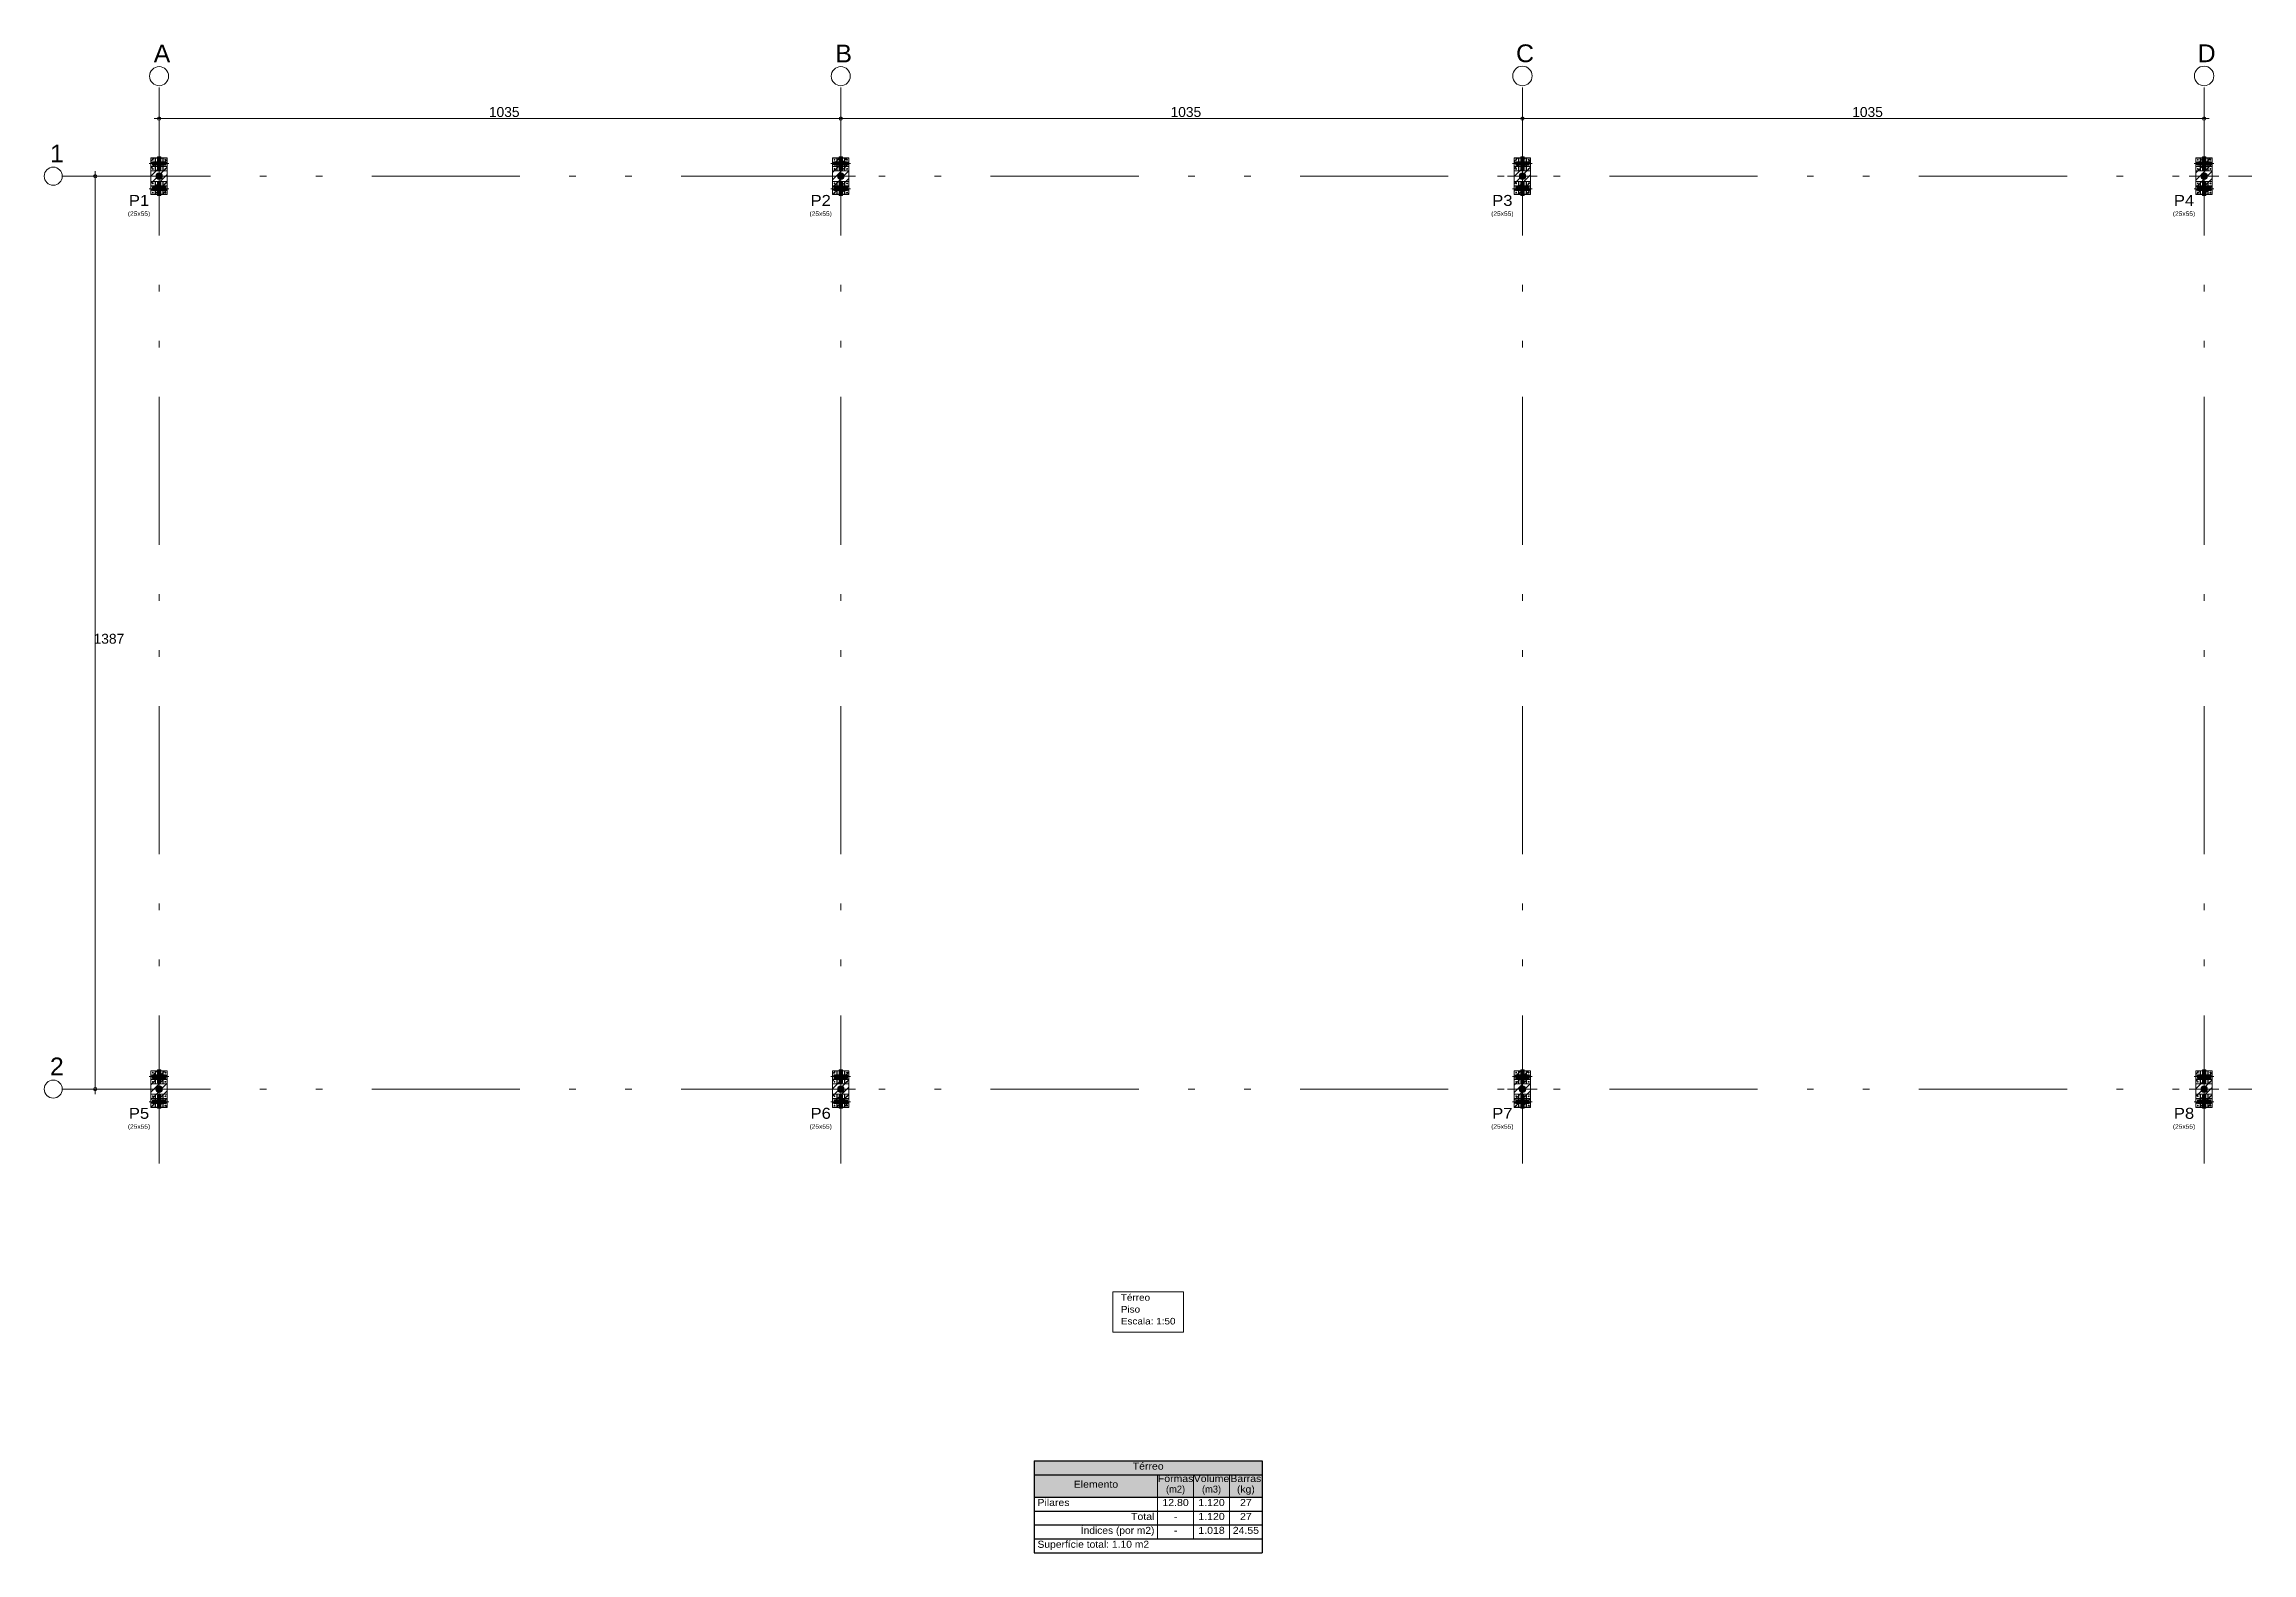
# Model space of a CAD drawing. Header units: inches. Extents: x -37 to 842, y -205 to 94.
# Drawn here: x 347.41 to 380.94, y -2.79 to 20.13 of the extents above; entities that cross this region are included whole.
import ezdxf
from ezdxf.enums import TextEntityAlignment as Align

# ---------------------------------------------------------------- set-up
doc = ezdxf.new("R2010")
doc.units = ezdxf.units.IN
doc.header["$MEASUREMENT"] = 0
doc.linetypes.add('CYPE_RAYAPUNTOPUNTO', pattern=[0.45, 0.225, -0.075, 0, -0.075, 0, -0.075])
for name, color, linetype, lineweight in [('COTA_COTAS', 2, 'Continuous', 0), ('COTA_FORMAS', 11, 'CYPE_RAYAPUNTOPUNTO', 0), ('COTA_TEXTO', 191, 'Continuous', 0), ('COTAS_REF_LINHAS', 2, 'Continuous', 0), ('E3D_CONEXIONES_GARAGEM_DOS_ONIBUS_AJOC', 131, 'Continuous', 0), ('E3D_PLACAS_GARAGEM_DOS_ONIBUS_AJOC', 181, 'Continuous', 0), ('PILAR_BETAO', 2, 'Continuous', 0), ('PILAR_DIM', 103, 'Continuous', 9), ('PILAR_EIXOS', 1, 'Continuous', 0), ('PILAR_HACH', 4, 'Continuous', 0), ('PILAR_REF', 92, 'Continuous', 0), ('PONTO_FIXO', 1, 'Continuous', 0), ('TABELAS', 1, 'Continuous', 9), ('TEXTO_TABELAS', 1, 'Continuous', 0)]:
    doc.layers.add(name, color=color, linetype=linetype, lineweight=lineweight)
doc.styles.add('Arial', font='arial.ttf')

msp = doc.modelspace()

# ---------------------------------------------------------------- texts
at = {"layer": 'COTA_TEXTO', "style": 'Arial'}
for s, p in [('1035', (354.1661, 19.0263)), ('1035', (364.5196, 19.0263)), ('1035', (374.873, 19.0263)), ('1387', (348.1621, 11.0233))]:
    msp.add_text(s, height=0.15, dxfattribs=at).set_placement(p)
at = {"layer": 'COTAS_REF_LINHAS', "style": 'Arial'}
for s, p in [('A', (349.2017, 19.8552)), ('B', (359.5551, 19.8552)), ('C', (369.9036, 19.8586)), ('D', (380.257, 19.8586)), ('1', (347.6046, 18.3356)), ('2', (347.6046, 4.4656))]:
    msp.add_text(s, height=0.27, dxfattribs=at).set_placement(p, align=Align.CENTER)
at = {"layer": 'PILAR_DIM', "lineweight": 0, "style": 'Arial', "width": 1.073533}
for p, p2 in [((348.6833, 17.5245), (349.0224, 17.5245)), ((359.0368, 17.5245), (359.3759, 17.5245)), ((369.3902, 17.5245), (369.7293, 17.5245)), ((379.7436, 17.5245), (380.0828, 17.5245)), ((348.6833, 3.6545), (349.0224, 3.6545)), ((359.0368, 3.6545), (359.3759, 3.6545)), ((369.3902, 3.6545), (369.7293, 3.6545)), ((379.7436, 3.6545), (380.0828, 3.6545))]:
    msp.add_text('(25x55)', height=0.06669, dxfattribs=at).set_placement(p, p2, align=Align.FIT)
at = {"layer": 'PILAR_REF', "style": 'Arial', "width": 1.079749}
for s, p, p2 in [('P1', (348.6991, 17.6746), (349.0067, 17.6746)), ('P2', (359.0525, 17.6746), (359.3601, 17.6746)), ('P3', (369.406, 17.6746), (369.7136, 17.6746)), ('P4', (379.7594, 17.6746), (380.067, 17.6746)), ('P5', (348.6991, 3.8046), (349.0067, 3.8046)), ('P6', (359.0525, 3.8046), (359.3601, 3.8046)), ('P7', (369.406, 3.8046), (369.7136, 3.8046)), ('P8', (379.7594, 3.8046), (380.067, 3.8046))]:
    msp.add_text(s, height=0.16672, dxfattribs=at).set_placement(p, p2, align=Align.FIT)
at = {"layer": 'TABELAS', "style": 'Arial'}
for s, height, width, p, p2 in [('Térreo', 0.10003, 1.079085, (363.7651, 1.0403), (364.2092, 1.0403)), ('Piso', 0.10003, 1.076318, (363.7651, 0.8603), (364.0577, 0.8603)), ('Escala: 1:50', 0.100033, 1.078917, (363.7651, 0.6802), (364.5949, 0.6802))]:
    msp.add_text(s, height=height, dxfattribs=dict(at, width=width)).set_placement(p, p2, align=Align.FIT)
at = {"layer": 'TEXTO_TABELAS', "style": 'Arial'}
for s, height, width, p, p2 in [('Térreo', 0.1067, 1.070655, (363.9449, -1.5256), (364.415, -1.5256)), ('Fôrmas', 0.1067, 1.064558, (364.3282, -1.714), (364.866, -1.714)), ('Volume', 0.1067, 1.068288, (364.8723, -1.714), (365.4123, -1.714)), ('Barras', 0.1067, 1.065832, (365.4292, -1.714), (365.8972, -1.714)), ('Pilares', 0.1067, 1.068836, (362.4988, -2.0782), (362.9858, -2.0782)), ('Elemento', 0.1067, 1.072585, (363.0493, -1.8008), (363.7247, -1.8008)), ('12.80', 0.1067, 1.072817, (364.3959, -2.0782), (364.7961, -2.0782)), ('(m2)', 0.1067, 0.94689, (364.451, -1.875), (364.7411, -1.875)), ('1.120', 0.1067, 1.072817, (364.9422, -2.0782), (365.3424, -2.0782)), ('(m3)', 0.1067, 0.94689, (364.9973, -1.875), (365.2873, -1.875)), ('(kg)', 0.1067, 1.055753, (365.5287, -1.875), (365.7998, -1.875)), ('27', 0.1067, 1.072712, (365.5753, -2.0782), (365.7532, -2.0782)), ('Total', 0.1067, 1.073419, (363.9195, -2.29), (364.2752, -2.29)), ('-', 0.1067, 1.066383, (364.5696, -2.29), (364.6225, -2.29)), ('1.120', 0.1067, 1.072817, (364.9422, -2.29), (365.3424, -2.29)), ('27', 0.1067, 1.072712, (365.5753, -2.29), (365.7532, -2.29)), ('Superfície total: 1.10 m2', 0.106702, 1.04968, (362.4988, -2.7134), (364.1948, -2.7134)), ('Índices (por m2)', 0.106702, 1.038119, (363.1573, -2.5017), (364.2752, -2.5017)), ('-', 0.1067, 1.066383, (364.5696, -2.5017), (364.6225, -2.5017)), ('1.018', 0.1067, 1.072817, (364.9422, -2.5017), (365.3424, -2.5017)), ('24.55', 0.1067, 1.067141, (365.4652, -2.5017), (365.8633, -2.5017))]:
    msp.add_text(s, height=height, dxfattribs=dict(at, width=width)).set_placement(p, p2, align=Align.FIT)

# ---------------------------------------------------------------- blocks, each defined once
blk = doc.blocks.new('Eixos do pilar')
at = {"layer": 'PILAR_EIXOS'}
for p, q in [((0, -0.5), (0, 0.5)), ((-0.5, 0), (0.5, 0))]:
    blk.add_line(p, q, dxfattribs=at)
blk = doc.blocks.new('Ponto fixo Centro')
at = {"layer": 'PONTO_FIXO'}
h = blk.add_hatch(color=256, dxfattribs=at)
edge = h.paths.add_edge_path(flags=0)
edge.add_arc((0, 0), 0.001, 0, 360)
blk.add_circle((0, 0), 0.001, dxfattribs=at)

# ---------------------------------------------------------------- hatches: boundary and pattern name
at = {"layer": 'E3D_CONEXIONES_GARAGEM_DOS_ONIBUS_AJOC'}
for points in [[(349.1575, 18.3188), (349.1325, 18.2188), (349.1825, 18.2188), (349.1825, 18.2938), (349.2575, 18.2938), (349.2575, 18.3438), (349.1825, 18.3438), (349.1825, 18.4189), (349.1325, 18.4189), (349.1325, 18.3438), (349.0574, 18.3438), (349.0574, 18.2938), (349.1325, 18.2938), (349.1325, 18.2188)], [(359.5109, 18.3188), (359.4859, 18.2188), (359.5359, 18.2188), (359.5359, 18.2938), (359.6109, 18.2938), (359.6109, 18.3438), (359.5359, 18.3438), (359.5359, 18.4189), (359.4859, 18.4189), (359.4859, 18.3438), (359.4109, 18.3438), (359.4109, 18.2938), (359.4859, 18.2938), (359.4859, 18.2188)], [(369.8644, 18.3188), (369.8393, 18.2188), (369.8894, 18.2188), (369.8894, 18.2938), (369.9644, 18.2938), (369.9644, 18.3438), (369.8894, 18.3438), (369.8894, 18.4189), (369.8393, 18.4189), (369.8393, 18.3438), (369.7643, 18.3438), (369.7643, 18.2938), (369.8393, 18.2938), (369.8393, 18.2188)], [(380.2178, 18.3188), (380.1928, 18.2188), (380.2428, 18.2188), (380.2428, 18.2938), (380.3178, 18.2938), (380.3178, 18.3438), (380.2428, 18.3438), (380.2428, 18.4189), (380.1928, 18.4189), (380.1928, 18.3438), (380.1178, 18.3438), (380.1178, 18.2938), (380.1928, 18.2938), (380.1928, 18.2188)], [(349.1575, 17.9341), (349.1325, 17.834), (349.1825, 17.834), (349.1825, 17.9091), (349.2575, 17.9091), (349.2575, 17.9591), (349.1825, 17.9591), (349.1825, 18.0341), (349.1325, 18.0341), (349.1325, 17.9591), (349.0574, 17.9591), (349.0574, 17.9091), (349.1325, 17.9091), (349.1325, 17.834)], [(359.5109, 17.9341), (359.4859, 17.834), (359.5359, 17.834), (359.5359, 17.9091), (359.6109, 17.9091), (359.6109, 17.9591), (359.5359, 17.9591), (359.5359, 18.0341), (359.4859, 18.0341), (359.4859, 17.9591), (359.4109, 17.9591), (359.4109, 17.9091), (359.4859, 17.9091), (359.4859, 17.834)], [(369.8644, 17.9341), (369.8393, 17.834), (369.8894, 17.834), (369.8894, 17.9091), (369.9644, 17.9091), (369.9644, 17.9591), (369.8894, 17.9591), (369.8894, 18.0341), (369.8393, 18.0341), (369.8393, 17.9591), (369.7643, 17.9591), (369.7643, 17.9091), (369.8393, 17.9091), (369.8393, 17.834)], [(380.2178, 17.9341), (380.1928, 17.834), (380.2428, 17.834), (380.2428, 17.9091), (380.3178, 17.9091), (380.3178, 17.9591), (380.2428, 17.9591), (380.2428, 18.0341), (380.1928, 18.0341), (380.1928, 17.9591), (380.1178, 17.9591), (380.1178, 17.9091), (380.1928, 17.9091), (380.1928, 17.834)], [(349.1575, 4.4488), (349.1325, 4.3488), (349.1825, 4.3488), (349.1825, 4.4238), (349.2575, 4.4238), (349.2575, 4.4738), (349.1825, 4.4738), (349.1825, 4.5489), (349.1325, 4.5489), (349.1325, 4.4738), (349.0574, 4.4738), (349.0574, 4.4238), (349.1325, 4.4238), (349.1325, 4.3488)], [(359.5109, 4.4488), (359.4859, 4.3488), (359.5359, 4.3488), (359.5359, 4.4238), (359.6109, 4.4238), (359.6109, 4.4738), (359.5359, 4.4738), (359.5359, 4.5489), (359.4859, 4.5489), (359.4859, 4.4738), (359.4109, 4.4738), (359.4109, 4.4238), (359.4859, 4.4238), (359.4859, 4.3488)], [(369.8644, 4.4488), (369.8393, 4.3488), (369.8894, 4.3488), (369.8894, 4.4238), (369.9644, 4.4238), (369.9644, 4.4738), (369.8894, 4.4738), (369.8894, 4.5489), (369.8393, 4.5489), (369.8393, 4.4738), (369.7643, 4.4738), (369.7643, 4.4238), (369.8393, 4.4238), (369.8393, 4.3488)], [(380.2178, 4.4488), (380.1928, 4.3488), (380.2428, 4.3488), (380.2428, 4.4238), (380.3178, 4.4238), (380.3178, 4.4738), (380.2428, 4.4738), (380.2428, 4.5489), (380.1928, 4.5489), (380.1928, 4.4738), (380.1178, 4.4738), (380.1178, 4.4238), (380.1928, 4.4238), (380.1928, 4.3488)], [(349.1575, 4.0641), (349.1325, 3.964), (349.1825, 3.964), (349.1825, 4.0391), (349.2575, 4.0391), (349.2575, 4.0891), (349.1825, 4.0891), (349.1825, 4.1641), (349.1325, 4.1641), (349.1325, 4.0891), (349.0574, 4.0891), (349.0574, 4.0391), (349.1325, 4.0391), (349.1325, 3.964)], [(359.5109, 4.0641), (359.4859, 3.964), (359.5359, 3.964), (359.5359, 4.0391), (359.6109, 4.0391), (359.6109, 4.0891), (359.5359, 4.0891), (359.5359, 4.1641), (359.4859, 4.1641), (359.4859, 4.0891), (359.4109, 4.0891), (359.4109, 4.0391), (359.4859, 4.0391), (359.4859, 3.964)], [(369.8644, 4.0641), (369.8393, 3.964), (369.8894, 3.964), (369.8894, 4.0391), (369.9644, 4.0391), (369.9644, 4.0891), (369.8894, 4.0891), (369.8894, 4.1641), (369.8393, 4.1641), (369.8393, 4.0891), (369.7643, 4.0891), (369.7643, 4.0391), (369.8393, 4.0391), (369.8393, 3.964)], [(380.2178, 4.0641), (380.1928, 3.964), (380.2428, 3.964), (380.2428, 4.0391), (380.3178, 4.0391), (380.3178, 4.0891), (380.2428, 4.0891), (380.2428, 4.1641), (380.1928, 4.1641), (380.1928, 4.0891), (380.1178, 4.0891), (380.1178, 4.0391), (380.1928, 4.0391), (380.1928, 3.964)]]:
    msp.add_hatch(color=256, dxfattribs=at).paths.add_polyline_path(points)
at = {"layer": 'TABELAS', "true_color": 0xf2f1f0}
for points in [[(362.448, -1.3905), (365.912, -1.3905), (365.912, -1.6022), (362.448, -1.6022)], [(362.448, -1.6022), (364.3239, -1.6022), (364.3239, -1.9431), (362.448, -1.9431)], [(364.3239, -1.6022), (364.8681, -1.6022), (364.8681, -1.9431), (364.3239, -1.9431)], [(364.8681, -1.6022), (365.4144, -1.6022), (365.4144, -1.9431), (364.8681, -1.9431)], [(365.4144, -1.6022), (365.912, -1.6022), (365.912, -1.9431), (365.4144, -1.9431)]]:
    msp.add_hatch(color=7, dxfattribs=at).paths.add_polyline_path(points)

# ---------------------------------------------------------------- linework, layer by layer
at = {"layer": 'COTA_COTAS'}
msp.add_line((348.1871, 4.1814), (348.1871, 18.2014), dxfattribs=at)
msp.add_lwpolyline([(349.0824, 19.0013), (359.5109, 19.0013), (369.8644, 19.0013), (380.2928, 19.0013)], dxfattribs=at)
for centre in [(349.1575, 19.0013), (359.5109, 19.0013), (369.8644, 19.0013), (380.2178, 19.0013), (348.1871, 18.1264), (348.1871, 4.2564)]:
    msp.add_circle(centre, 0.025, dxfattribs=at)
at = {"layer": 'COTA_FORMAS', "ltscale": 10}
for p, q in [((349.1575, 3.126), (349.1575, 19.5015)), ((359.5109, 3.126), (359.5109, 19.5015)), ((369.8644, 3.126), (369.8644, 19.5015)), ((380.2178, 3.126), (380.2178, 19.5015)), ((347.687, 18.1264), (380.943, 18.1264)), ((347.687, 4.2564), (380.943, 4.2564))]:
    msp.add_line(p, q, dxfattribs=at)
at = {"layer": 'COTAS_REF_LINHAS'}
for centre, radius in [((349.1575, 19.646), 0.1445), ((359.5109, 19.646), 0.1445), ((369.8644, 19.6494), 0.1479), ((380.2178, 19.6494), 0.1479), ((347.5494, 18.1264), 0.1376), ((347.5494, 4.2564), 0.1376)]:
    msp.add_circle(centre, radius, dxfattribs=at)
at = {"layer": 'E3D_CONEXIONES_GARAGEM_DOS_ONIBUS_AJOC'}
for p, q in [((349.1575, 18.4689), (349.1575, 18.4189)), ((359.5109, 18.4689), (359.5109, 18.4189)), ((369.8644, 18.4689), (369.8644, 18.4189)), ((380.2178, 18.4689), (380.2178, 18.4189)), ((349.0574, 18.3188), (349.0074, 18.3188)), ((349.1575, 18.2188), (349.1575, 18.1688)), ((349.3075, 18.3188), (349.2575, 18.3188)), ((359.4109, 18.3188), (359.3609, 18.3188)), ((359.5109, 18.2188), (359.5109, 18.1688)), ((359.661, 18.3188), (359.6109, 18.3188)), ((369.7643, 18.3188), (369.7143, 18.3188)), ((369.8644, 18.2188), (369.8644, 18.1688)), ((370.0144, 18.3188), (369.9644, 18.3188)), ((380.1178, 18.3188), (380.0678, 18.3188)), ((380.2178, 18.2188), (380.2178, 18.1688)), ((380.3679, 18.3188), (380.3178, 18.3188)), ((349.0574, 17.9341), (349.0074, 17.9341)), ((349.1575, 18.0841), (349.1575, 18.0341)), ((349.1575, 17.834), (349.1575, 17.784)), ((349.3075, 17.9341), (349.2575, 17.9341)), ((359.4109, 17.9341), (359.3609, 17.9341)), ((359.5109, 18.0841), (359.5109, 18.0341)), ((359.5109, 17.834), (359.5109, 17.784)), ((359.661, 17.9341), (359.6109, 17.9341)), ((369.7643, 17.9341), (369.7143, 17.9341)), ((369.8644, 18.0841), (369.8644, 18.0341)), ((369.8644, 17.834), (369.8644, 17.784)), ((370.0144, 17.9341), (369.9644, 17.9341)), ((380.1178, 17.9341), (380.0678, 17.9341)), ((380.2178, 18.0841), (380.2178, 18.0341)), ((380.2178, 17.834), (380.2178, 17.784)), ((380.3679, 17.9341), (380.3178, 17.9341)), ((349.0574, 4.4488), (349.0074, 4.4488)), ((349.1575, 4.5989), (349.1575, 4.5489)), ((349.3075, 4.4488), (349.2575, 4.4488)), ((359.4109, 4.4488), (359.3609, 4.4488)), ((359.5109, 4.5989), (359.5109, 4.5489)), ((359.661, 4.4488), (359.6109, 4.4488)), ((369.7643, 4.4488), (369.7143, 4.4488)), ((369.8644, 4.5989), (369.8644, 4.5489)), ((370.0144, 4.4488), (369.9644, 4.4488)), ((380.1178, 4.4488), (380.0678, 4.4488)), ((380.2178, 4.5989), (380.2178, 4.5489)), ((380.3679, 4.4488), (380.3178, 4.4488)), ((349.0574, 4.0641), (349.0074, 4.0641)), ((349.1575, 4.3488), (349.1575, 4.2988)), ((349.1575, 4.2141), (349.1575, 4.1641)), ((349.3075, 4.0641), (349.2575, 4.0641)), ((359.4109, 4.0641), (359.3609, 4.0641)), ((359.5109, 4.3488), (359.5109, 4.2988)), ((359.5109, 4.2141), (359.5109, 4.1641)), ((359.661, 4.0641), (359.6109, 4.0641)), ((369.7643, 4.0641), (369.7143, 4.0641)), ((369.8644, 4.3488), (369.8644, 4.2988)), ((369.8644, 4.2141), (369.8644, 4.1641)), ((370.0144, 4.0641), (369.9644, 4.0641)), ((380.1178, 4.0641), (380.0678, 4.0641)), ((380.2178, 4.3488), (380.2178, 4.2988)), ((380.2178, 4.2141), (380.2178, 4.1641)), ((380.3679, 4.0641), (380.3178, 4.0641)), ((349.1575, 3.964), (349.1575, 3.914)), ((359.5109, 3.964), (359.5109, 3.914)), ((369.8644, 3.964), (369.8644, 3.914)), ((380.2178, 3.964), (380.2178, 3.914))]:
    msp.add_line(p, q, dxfattribs=at)
for points in [[(349.1575, 18.3188), (349.1325, 18.2188), (349.1825, 18.2188), (349.1825, 18.2938), (349.2575, 18.2938), (349.2575, 18.3438), (349.1825, 18.3438), (349.1825, 18.4189), (349.1325, 18.4189), (349.1325, 18.3438), (349.0574, 18.3438), (349.0574, 18.2938), (349.1325, 18.2938), (349.1325, 18.2188)], [(359.5109, 18.3188), (359.4859, 18.2188), (359.5359, 18.2188), (359.5359, 18.2938), (359.6109, 18.2938), (359.6109, 18.3438), (359.5359, 18.3438), (359.5359, 18.4189), (359.4859, 18.4189), (359.4859, 18.3438), (359.4109, 18.3438), (359.4109, 18.2938), (359.4859, 18.2938), (359.4859, 18.2188)], [(369.8644, 18.3188), (369.8393, 18.2188), (369.8894, 18.2188), (369.8894, 18.2938), (369.9644, 18.2938), (369.9644, 18.3438), (369.8894, 18.3438), (369.8894, 18.4189), (369.8393, 18.4189), (369.8393, 18.3438), (369.7643, 18.3438), (369.7643, 18.2938), (369.8393, 18.2938), (369.8393, 18.2188)], [(380.2178, 18.3188), (380.1928, 18.2188), (380.2428, 18.2188), (380.2428, 18.2938), (380.3178, 18.2938), (380.3178, 18.3438), (380.2428, 18.3438), (380.2428, 18.4189), (380.1928, 18.4189), (380.1928, 18.3438), (380.1178, 18.3438), (380.1178, 18.2938), (380.1928, 18.2938), (380.1928, 18.2188)], [(349.1575, 17.9341), (349.1325, 17.834), (349.1825, 17.834), (349.1825, 17.9091), (349.2575, 17.9091), (349.2575, 17.9591), (349.1825, 17.9591), (349.1825, 18.0341), (349.1325, 18.0341), (349.1325, 17.9591), (349.0574, 17.9591), (349.0574, 17.9091), (349.1325, 17.9091), (349.1325, 17.834)], [(359.5109, 17.9341), (359.4859, 17.834), (359.5359, 17.834), (359.5359, 17.9091), (359.6109, 17.9091), (359.6109, 17.9591), (359.5359, 17.9591), (359.5359, 18.0341), (359.4859, 18.0341), (359.4859, 17.9591), (359.4109, 17.9591), (359.4109, 17.9091), (359.4859, 17.9091), (359.4859, 17.834)], [(369.8644, 17.9341), (369.8393, 17.834), (369.8894, 17.834), (369.8894, 17.9091), (369.9644, 17.9091), (369.9644, 17.9591), (369.8894, 17.9591), (369.8894, 18.0341), (369.8393, 18.0341), (369.8393, 17.9591), (369.7643, 17.9591), (369.7643, 17.9091), (369.8393, 17.9091), (369.8393, 17.834)], [(380.2178, 17.9341), (380.1928, 17.834), (380.2428, 17.834), (380.2428, 17.9091), (380.3178, 17.9091), (380.3178, 17.9591), (380.2428, 17.9591), (380.2428, 18.0341), (380.1928, 18.0341), (380.1928, 17.9591), (380.1178, 17.9591), (380.1178, 17.9091), (380.1928, 17.9091), (380.1928, 17.834)], [(349.1575, 4.4488), (349.1325, 4.3488), (349.1825, 4.3488), (349.1825, 4.4238), (349.2575, 4.4238), (349.2575, 4.4738), (349.1825, 4.4738), (349.1825, 4.5489), (349.1325, 4.5489), (349.1325, 4.4738), (349.0574, 4.4738), (349.0574, 4.4238), (349.1325, 4.4238), (349.1325, 4.3488)], [(359.5109, 4.4488), (359.4859, 4.3488), (359.5359, 4.3488), (359.5359, 4.4238), (359.6109, 4.4238), (359.6109, 4.4738), (359.5359, 4.4738), (359.5359, 4.5489), (359.4859, 4.5489), (359.4859, 4.4738), (359.4109, 4.4738), (359.4109, 4.4238), (359.4859, 4.4238), (359.4859, 4.3488)], [(369.8644, 4.4488), (369.8393, 4.3488), (369.8894, 4.3488), (369.8894, 4.4238), (369.9644, 4.4238), (369.9644, 4.4738), (369.8894, 4.4738), (369.8894, 4.5489), (369.8393, 4.5489), (369.8393, 4.4738), (369.7643, 4.4738), (369.7643, 4.4238), (369.8393, 4.4238), (369.8393, 4.3488)], [(380.2178, 4.4488), (380.1928, 4.3488), (380.2428, 4.3488), (380.2428, 4.4238), (380.3178, 4.4238), (380.3178, 4.4738), (380.2428, 4.4738), (380.2428, 4.5489), (380.1928, 4.5489), (380.1928, 4.4738), (380.1178, 4.4738), (380.1178, 4.4238), (380.1928, 4.4238), (380.1928, 4.3488)], [(349.1575, 4.0641), (349.1325, 3.964), (349.1825, 3.964), (349.1825, 4.0391), (349.2575, 4.0391), (349.2575, 4.0891), (349.1825, 4.0891), (349.1825, 4.1641), (349.1325, 4.1641), (349.1325, 4.0891), (349.0574, 4.0891), (349.0574, 4.0391), (349.1325, 4.0391), (349.1325, 3.964)], [(359.5109, 4.0641), (359.4859, 3.964), (359.5359, 3.964), (359.5359, 4.0391), (359.6109, 4.0391), (359.6109, 4.0891), (359.5359, 4.0891), (359.5359, 4.1641), (359.4859, 4.1641), (359.4859, 4.0891), (359.4109, 4.0891), (359.4109, 4.0391), (359.4859, 4.0391), (359.4859, 3.964)], [(369.8644, 4.0641), (369.8393, 3.964), (369.8894, 3.964), (369.8894, 4.0391), (369.9644, 4.0391), (369.9644, 4.0891), (369.8894, 4.0891), (369.8894, 4.1641), (369.8393, 4.1641), (369.8393, 4.0891), (369.7643, 4.0891), (369.7643, 4.0391), (369.8393, 4.0391), (369.8393, 3.964)], [(380.2178, 4.0641), (380.1928, 3.964), (380.2428, 3.964), (380.2428, 4.0391), (380.3178, 4.0391), (380.3178, 4.0891), (380.2428, 4.0891), (380.2428, 4.1641), (380.1928, 4.1641), (380.1928, 4.0891), (380.1178, 4.0891), (380.1178, 4.0391), (380.1928, 4.0391), (380.1928, 3.964)]]:
    msp.add_lwpolyline(points, close=True, dxfattribs=at)
at = {"layer": 'E3D_PLACAS_GARAGEM_DOS_ONIBUS_AJOC'}
for points in [[(349.0324, 18.4059), (349.0324, 18.2058), (349.2825, 18.2058), (349.2825, 18.4059), (349.0324, 18.4059)], [(349.0324, 18.3398), (349.2825, 18.3398), (349.2825, 18.3358), (349.0324, 18.3358), (349.0324, 18.3398)], [(349.0324, 18.2758), (349.2825, 18.2758), (349.2825, 18.2718), (349.0324, 18.2718), (349.0324, 18.2758)], [(349.0624, 18.3695), (349.0605, 18.3698), (349.0587, 18.3707), (349.0573, 18.3721), (349.0564, 18.3739), (349.0561, 18.3758), (349.0564, 18.3778), (349.0573, 18.3796), (349.0587, 18.381), (349.0605, 18.3819), (349.0624, 18.3822), (349.0644, 18.3819), (349.0662, 18.381), (349.0676, 18.3796), (349.0685, 18.3778), (349.0688, 18.3758), (349.0685, 18.3739), (349.0676, 18.3721), (349.0662, 18.3707), (349.0644, 18.3698), (349.0624, 18.3695)], [(349.0624, 18.2295), (349.0605, 18.2298), (349.0587, 18.2307), (349.0573, 18.2321), (349.0564, 18.2338), (349.0561, 18.2358), (349.0564, 18.2378), (349.0573, 18.2395), (349.0587, 18.2409), (349.0605, 18.2418), (349.0624, 18.2421), (349.0644, 18.2418), (349.0662, 18.2409), (349.0676, 18.2395), (349.0685, 18.2378), (349.0688, 18.2358), (349.0685, 18.2338), (349.0676, 18.2321), (349.0662, 18.2307), (349.0644, 18.2298), (349.0624, 18.2295)], [(349.1014, 18.3398), (349.1014, 18.4059), (349.0974, 18.4059), (349.0974, 18.3398), (349.1014, 18.3398)], [(349.1014, 18.3398), (349.0974, 18.3398), (349.1014, 18.3398)], [(349.0974, 18.3398), (349.2175, 18.3398), (349.2175, 18.3358), (349.0974, 18.3358), (349.0974, 18.3398)], [(349.1014, 18.3258), (349.1016, 18.3272), (349.102, 18.3284), (349.1028, 18.3296), (349.1037, 18.3305), (349.1048, 18.3312), (349.1061, 18.3317), (349.1074, 18.3318), (349.2075, 18.3318), (349.2088, 18.3317), (349.2101, 18.3312), (349.2112, 18.3305), (349.2122, 18.3296), (349.2129, 18.3284), (349.2133, 18.3272), (349.2135, 18.3258), (349.2135, 18.2758), (349.2175, 18.2758), (349.2175, 18.3258), (349.2172, 18.3281), (349.2165, 18.3302), (349.2153, 18.3321), (349.2137, 18.3336), (349.2118, 18.3348), (349.2097, 18.3356), (349.2075, 18.3358), (349.1074, 18.3358), (349.1052, 18.3356), (349.1031, 18.3348), (349.1012, 18.3336), (349.0996, 18.3321), (349.0984, 18.3302), (349.0977, 18.3281), (349.0974, 18.3258), (349.0974, 18.2758), (349.1014, 18.2758), (349.1014, 18.3258)], [(349.0974, 18.2758), (349.2175, 18.2758), (349.2175, 18.2718), (349.0974, 18.2718), (349.0974, 18.2758)], [(349.0974, 18.2718), (349.1014, 18.2718), (349.0974, 18.2718)], [(349.0974, 18.2718), (349.0974, 18.2058), (349.1014, 18.2058), (349.1014, 18.2718), (349.0974, 18.2718)], [(349.2175, 18.3398), (349.2175, 18.4059), (349.2135, 18.4059), (349.2135, 18.3398), (349.2175, 18.3398)], [(349.2175, 18.3398), (349.2135, 18.3398), (349.2175, 18.3398)], [(349.2135, 18.2718), (349.2175, 18.2718), (349.2135, 18.2718)], [(349.2135, 18.2718), (349.2135, 18.2058), (349.2175, 18.2058), (349.2175, 18.2718), (349.2135, 18.2718)], [(349.2525, 18.3695), (349.2505, 18.3698), (349.2488, 18.3707), (349.2474, 18.3721), (349.2465, 18.3739), (349.2462, 18.3758), (349.2465, 18.3778), (349.2474, 18.3796), (349.2488, 18.381), (349.2505, 18.3819), (349.2525, 18.3822), (349.2544, 18.3819), (349.2562, 18.381), (349.2576, 18.3796), (349.2585, 18.3778), (349.2588, 18.3758), (349.2585, 18.3739), (349.2576, 18.3721), (349.2562, 18.3707), (349.2544, 18.3698), (349.2525, 18.3695)], [(349.2525, 18.2295), (349.2505, 18.2298), (349.2488, 18.2307), (349.2474, 18.2321), (349.2465, 18.2338), (349.2462, 18.2358), (349.2465, 18.2378), (349.2474, 18.2395), (349.2488, 18.2409), (349.2505, 18.2418), (349.2525, 18.2421), (349.2544, 18.2418), (349.2562, 18.2409), (349.2576, 18.2395), (349.2585, 18.2378), (349.2588, 18.2358), (349.2585, 18.2338), (349.2576, 18.2321), (349.2562, 18.2307), (349.2544, 18.2298), (349.2525, 18.2295)], [(359.3859, 18.4059), (359.3859, 18.2058), (359.636, 18.2058), (359.636, 18.4059), (359.3859, 18.4059)], [(359.3859, 18.3398), (359.636, 18.3398), (359.636, 18.3358), (359.3859, 18.3358), (359.3859, 18.3398)], [(359.3859, 18.2758), (359.636, 18.2758), (359.636, 18.2718), (359.3859, 18.2718), (359.3859, 18.2758)], [(359.4159, 18.3695), (359.4139, 18.3698), (359.4122, 18.3707), (359.4108, 18.3721), (359.4099, 18.3739), (359.4095, 18.3758), (359.4099, 18.3778), (359.4108, 18.3796), (359.4122, 18.381), (359.4139, 18.3819), (359.4159, 18.3822), (359.4178, 18.3819), (359.4196, 18.381), (359.421, 18.3796), (359.4219, 18.3778), (359.4222, 18.3758), (359.4219, 18.3739), (359.421, 18.3721), (359.4196, 18.3707), (359.4178, 18.3698), (359.4159, 18.3695)], [(359.4159, 18.2295), (359.4139, 18.2298), (359.4122, 18.2307), (359.4108, 18.2321), (359.4099, 18.2338), (359.4095, 18.2358), (359.4099, 18.2378), (359.4108, 18.2395), (359.4122, 18.2409), (359.4139, 18.2418), (359.4159, 18.2421), (359.4178, 18.2418), (359.4196, 18.2409), (359.421, 18.2395), (359.4219, 18.2378), (359.4222, 18.2358), (359.4219, 18.2338), (359.421, 18.2321), (359.4196, 18.2307), (359.4178, 18.2298), (359.4159, 18.2295)], [(359.4549, 18.3398), (359.4549, 18.4059), (359.4509, 18.4059), (359.4509, 18.3398), (359.4549, 18.3398)], [(359.4549, 18.3398), (359.4509, 18.3398), (359.4549, 18.3398)], [(359.4509, 18.3398), (359.5709, 18.3398), (359.5709, 18.3358), (359.4509, 18.3358), (359.4509, 18.3398)], [(359.4549, 18.3258), (359.455, 18.3272), (359.4555, 18.3284), (359.4562, 18.3296), (359.4571, 18.3305), (359.4583, 18.3312), (359.4596, 18.3317), (359.4609, 18.3318), (359.5609, 18.3318), (359.5623, 18.3317), (359.5635, 18.3312), (359.5647, 18.3305), (359.5656, 18.3296), (359.5663, 18.3284), (359.5668, 18.3272), (359.5669, 18.3258), (359.5669, 18.2758), (359.5709, 18.2758), (359.5709, 18.3258), (359.5707, 18.3281), (359.5699, 18.3302), (359.5687, 18.3321), (359.5672, 18.3336), (359.5653, 18.3348), (359.5632, 18.3356), (359.5609, 18.3358), (359.4609, 18.3358), (359.4587, 18.3356), (359.4566, 18.3348), (359.4547, 18.3336), (359.4531, 18.3321), (359.4519, 18.3302), (359.4511, 18.3281), (359.4509, 18.3258), (359.4509, 18.2758), (359.4549, 18.2758), (359.4549, 18.3258)], [(359.4509, 18.2758), (359.5709, 18.2758), (359.5709, 18.2718), (359.4509, 18.2718), (359.4509, 18.2758)], [(359.4509, 18.2718), (359.4549, 18.2718), (359.4509, 18.2718)], [(359.4509, 18.2718), (359.4509, 18.2058), (359.4549, 18.2058), (359.4549, 18.2718), (359.4509, 18.2718)], [(359.5709, 18.3398), (359.5709, 18.4059), (359.5669, 18.4059), (359.5669, 18.3398), (359.5709, 18.3398)], [(359.5709, 18.3398), (359.5669, 18.3398), (359.5709, 18.3398)], [(359.5669, 18.2718), (359.5709, 18.2718), (359.5669, 18.2718)], [(359.5669, 18.2718), (359.5669, 18.2058), (359.5709, 18.2058), (359.5709, 18.2718), (359.5669, 18.2718)], [(359.6059, 18.3695), (359.604, 18.3698), (359.6022, 18.3707), (359.6008, 18.3721), (359.5999, 18.3739), (359.5996, 18.3758), (359.5999, 18.3778), (359.6008, 18.3796), (359.6022, 18.381), (359.604, 18.3819), (359.6059, 18.3822), (359.6079, 18.3819), (359.6097, 18.381), (359.6111, 18.3796), (359.612, 18.3778), (359.6123, 18.3758), (359.612, 18.3739), (359.6111, 18.3721), (359.6097, 18.3707), (359.6079, 18.3698), (359.6059, 18.3695)], [(359.6059, 18.2295), (359.604, 18.2298), (359.6022, 18.2307), (359.6008, 18.2321), (359.5999, 18.2338), (359.5996, 18.2358), (359.5999, 18.2378), (359.6008, 18.2395), (359.6022, 18.2409), (359.604, 18.2418), (359.6059, 18.2421), (359.6079, 18.2418), (359.6097, 18.2409), (359.6111, 18.2395), (359.612, 18.2378), (359.6123, 18.2358), (359.612, 18.2338), (359.6111, 18.2321), (359.6097, 18.2307), (359.6079, 18.2298), (359.6059, 18.2295)], [(369.7393, 18.4059), (369.7393, 18.2058), (369.9894, 18.2058), (369.9894, 18.4059), (369.7393, 18.4059)], [(369.7393, 18.3398), (369.9894, 18.3398), (369.9894, 18.3358), (369.7393, 18.3358), (369.7393, 18.3398)], [(369.7393, 18.2758), (369.9894, 18.2758), (369.9894, 18.2718), (369.7393, 18.2718), (369.7393, 18.2758)], [(369.7693, 18.3695), (369.7674, 18.3698), (369.7656, 18.3707), (369.7642, 18.3721), (369.7633, 18.3739), (369.763, 18.3758), (369.7633, 18.3778), (369.7642, 18.3796), (369.7656, 18.381), (369.7674, 18.3819), (369.7693, 18.3822), (369.7713, 18.3819), (369.773, 18.381), (369.7744, 18.3796), (369.7753, 18.3778), (369.7757, 18.3758), (369.7753, 18.3739), (369.7744, 18.3721), (369.773, 18.3707), (369.7713, 18.3698), (369.7693, 18.3695)], [(369.7693, 18.2295), (369.7674, 18.2298), (369.7656, 18.2307), (369.7642, 18.2321), (369.7633, 18.2338), (369.763, 18.2358), (369.7633, 18.2378), (369.7642, 18.2395), (369.7656, 18.2409), (369.7674, 18.2418), (369.7693, 18.2421), (369.7713, 18.2418), (369.773, 18.2409), (369.7744, 18.2395), (369.7753, 18.2378), (369.7757, 18.2358), (369.7753, 18.2338), (369.7744, 18.2321), (369.773, 18.2307), (369.7713, 18.2298), (369.7693, 18.2295)], [(369.8083, 18.3398), (369.8083, 18.4059), (369.8043, 18.4059), (369.8043, 18.3398), (369.8083, 18.3398)], [(369.8083, 18.3398), (369.8043, 18.3398), (369.8083, 18.3398)], [(369.8043, 18.3398), (369.9244, 18.3398), (369.9244, 18.3358), (369.8043, 18.3358), (369.8043, 18.3398)], [(369.8083, 18.3258), (369.8085, 18.3272), (369.8089, 18.3284), (369.8096, 18.3296), (369.8106, 18.3305), (369.8117, 18.3312), (369.813, 18.3317), (369.8143, 18.3318), (369.9144, 18.3318), (369.9157, 18.3317), (369.917, 18.3312), (369.9181, 18.3305), (369.9191, 18.3296), (369.9198, 18.3284), (369.9202, 18.3272), (369.9204, 18.3258), (369.9204, 18.2758), (369.9244, 18.2758), (369.9244, 18.3258), (369.9241, 18.3281), (369.9234, 18.3302), (369.9222, 18.3321), (369.9206, 18.3336), (369.9187, 18.3348), (369.9166, 18.3356), (369.9144, 18.3358), (369.8143, 18.3358), (369.8121, 18.3356), (369.81, 18.3348), (369.8081, 18.3336), (369.8065, 18.3321), (369.8053, 18.3302), (369.8046, 18.3281), (369.8043, 18.3258), (369.8043, 18.2758), (369.8083, 18.2758), (369.8083, 18.3258)], [(369.8043, 18.2758), (369.9244, 18.2758), (369.9244, 18.2718), (369.8043, 18.2718), (369.8043, 18.2758)], [(369.8043, 18.2718), (369.8083, 18.2718), (369.8043, 18.2718)], [(369.8043, 18.2718), (369.8043, 18.2058), (369.8083, 18.2058), (369.8083, 18.2718), (369.8043, 18.2718)], [(369.9244, 18.3398), (369.9244, 18.4059), (369.9204, 18.4059), (369.9204, 18.3398), (369.9244, 18.3398)], [(369.9244, 18.3398), (369.9204, 18.3398), (369.9244, 18.3398)], [(369.9204, 18.2718), (369.9244, 18.2718), (369.9204, 18.2718)], [(369.9204, 18.2718), (369.9204, 18.2058), (369.9244, 18.2058), (369.9244, 18.2718), (369.9204, 18.2718)], [(369.9594, 18.3695), (369.9574, 18.3698), (369.9557, 18.3707), (369.9543, 18.3721), (369.9534, 18.3739), (369.9531, 18.3758), (369.9534, 18.3778), (369.9543, 18.3796), (369.9557, 18.381), (369.9574, 18.3819), (369.9594, 18.3822), (369.9613, 18.3819), (369.9631, 18.381), (369.9645, 18.3796), (369.9654, 18.3778), (369.9657, 18.3758), (369.9654, 18.3739), (369.9645, 18.3721), (369.9631, 18.3707), (369.9613, 18.3698), (369.9594, 18.3695)], [(369.9594, 18.2295), (369.9574, 18.2298), (369.9557, 18.2307), (369.9543, 18.2321), (369.9534, 18.2338), (369.9531, 18.2358), (369.9534, 18.2378), (369.9543, 18.2395), (369.9557, 18.2409), (369.9574, 18.2418), (369.9594, 18.2421), (369.9613, 18.2418), (369.9631, 18.2409), (369.9645, 18.2395), (369.9654, 18.2378), (369.9657, 18.2358), (369.9654, 18.2338), (369.9645, 18.2321), (369.9631, 18.2307), (369.9613, 18.2298), (369.9594, 18.2295)], [(380.0928, 18.4059), (380.0928, 18.2058), (380.3428, 18.2058), (380.3428, 18.4059), (380.0928, 18.4059)], [(380.0928, 18.3398), (380.3428, 18.3398), (380.3428, 18.3358), (380.0928, 18.3358), (380.0928, 18.3398)], [(380.0928, 18.2758), (380.3428, 18.2758), (380.3428, 18.2718), (380.0928, 18.2718), (380.0928, 18.2758)], [(380.1228, 18.3695), (380.1208, 18.3698), (380.1191, 18.3707), (380.1177, 18.3721), (380.1168, 18.3739), (380.1164, 18.3758), (380.1168, 18.3778), (380.1177, 18.3796), (380.1191, 18.381), (380.1208, 18.3819), (380.1228, 18.3822), (380.1247, 18.3819), (380.1265, 18.381), (380.1279, 18.3796), (380.1288, 18.3778), (380.1291, 18.3758), (380.1288, 18.3739), (380.1279, 18.3721), (380.1265, 18.3707), (380.1247, 18.3698), (380.1228, 18.3695)], [(380.1228, 18.2295), (380.1208, 18.2298), (380.1191, 18.2307), (380.1177, 18.2321), (380.1168, 18.2338), (380.1164, 18.2358), (380.1168, 18.2378), (380.1177, 18.2395), (380.1191, 18.2409), (380.1208, 18.2418), (380.1228, 18.2421), (380.1247, 18.2418), (380.1265, 18.2409), (380.1279, 18.2395), (380.1288, 18.2378), (380.1291, 18.2358), (380.1288, 18.2338), (380.1279, 18.2321), (380.1265, 18.2307), (380.1247, 18.2298), (380.1228, 18.2295)], [(380.1618, 18.3398), (380.1618, 18.4059), (380.1578, 18.4059), (380.1578, 18.3398), (380.1618, 18.3398)], [(380.1618, 18.3398), (380.1578, 18.3398), (380.1618, 18.3398)], [(380.1578, 18.3398), (380.2778, 18.3398), (380.2778, 18.3358), (380.1578, 18.3358), (380.1578, 18.3398)], [(380.1618, 18.3258), (380.1619, 18.3272), (380.1624, 18.3284), (380.1631, 18.3296), (380.164, 18.3305), (380.1652, 18.3312), (380.1665, 18.3317), (380.1678, 18.3318), (380.2678, 18.3318), (380.2692, 18.3317), (380.2704, 18.3312), (380.2716, 18.3305), (380.2725, 18.3296), (380.2732, 18.3284), (380.2737, 18.3272), (380.2738, 18.3258), (380.2738, 18.2758), (380.2778, 18.2758), (380.2778, 18.3258), (380.2776, 18.3281), (380.2768, 18.3302), (380.2756, 18.3321), (380.2741, 18.3336), (380.2722, 18.3348), (380.27, 18.3356), (380.2678, 18.3358), (380.1678, 18.3358), (380.1656, 18.3356), (380.1634, 18.3348), (380.1616, 18.3336), (380.16, 18.3321), (380.1588, 18.3302), (380.158, 18.3281), (380.1578, 18.3258), (380.1578, 18.2758), (380.1618, 18.2758), (380.1618, 18.3258)], [(380.1578, 18.2758), (380.2778, 18.2758), (380.2778, 18.2718), (380.1578, 18.2718), (380.1578, 18.2758)], [(380.1578, 18.2718), (380.1618, 18.2718), (380.1578, 18.2718)], [(380.1578, 18.2718), (380.1578, 18.2058), (380.1618, 18.2058), (380.1618, 18.2718), (380.1578, 18.2718)], [(380.2778, 18.3398), (380.2778, 18.4059), (380.2738, 18.4059), (380.2738, 18.3398), (380.2778, 18.3398)], [(380.2778, 18.3398), (380.2738, 18.3398), (380.2778, 18.3398)], [(380.2738, 18.2718), (380.2778, 18.2718), (380.2738, 18.2718)], [(380.2738, 18.2718), (380.2738, 18.2058), (380.2778, 18.2058), (380.2778, 18.2718), (380.2738, 18.2718)], [(380.3128, 18.3695), (380.3109, 18.3698), (380.3091, 18.3707), (380.3077, 18.3721), (380.3068, 18.3739), (380.3065, 18.3758), (380.3068, 18.3778), (380.3077, 18.3796), (380.3091, 18.381), (380.3109, 18.3819), (380.3128, 18.3822), (380.3148, 18.3819), (380.3166, 18.381), (380.318, 18.3796), (380.3189, 18.3778), (380.3192, 18.3758), (380.3189, 18.3739), (380.318, 18.3721), (380.3166, 18.3707), (380.3148, 18.3698), (380.3128, 18.3695)], [(380.3128, 18.2295), (380.3109, 18.2298), (380.3091, 18.2307), (380.3077, 18.2321), (380.3068, 18.2338), (380.3065, 18.2358), (380.3068, 18.2378), (380.3077, 18.2395), (380.3091, 18.2409), (380.3109, 18.2418), (380.3128, 18.2421), (380.3148, 18.2418), (380.3166, 18.2409), (380.318, 18.2395), (380.3189, 18.2378), (380.3192, 18.2358), (380.3189, 18.2338), (380.318, 18.2321), (380.3166, 18.2307), (380.3148, 18.2298), (380.3128, 18.2295)], [(349.2825, 17.8471), (349.2825, 18.0471), (349.0324, 18.0471), (349.0324, 17.8471), (349.2825, 17.8471)], [(349.2825, 17.9771), (349.0324, 17.9771), (349.0324, 17.9811), (349.2825, 17.9811), (349.2825, 17.9771)], [(349.2825, 17.9131), (349.0324, 17.9131), (349.0324, 17.9171), (349.2825, 17.9171), (349.2825, 17.9131)], [(349.0624, 18.0234), (349.0644, 18.0231), (349.0662, 18.0222), (349.0676, 18.0208), (349.0685, 18.0191), (349.0688, 18.0171), (349.0685, 18.0152), (349.0676, 18.0134), (349.0662, 18.012), (349.0644, 18.0111), (349.0624, 18.0108), (349.0605, 18.0111), (349.0587, 18.012), (349.0573, 18.0134), (349.0564, 18.0152), (349.0561, 18.0171), (349.0564, 18.0191), (349.0573, 18.0208), (349.0587, 18.0222), (349.0605, 18.0231), (349.0624, 18.0234)], [(349.0624, 17.8834), (349.0644, 17.8831), (349.0662, 17.8822), (349.0676, 17.8808), (349.0685, 17.879), (349.0688, 17.8771), (349.0685, 17.8751), (349.0676, 17.8733), (349.0662, 17.8719), (349.0644, 17.871), (349.0624, 17.8707), (349.0605, 17.871), (349.0587, 17.8719), (349.0573, 17.8733), (349.0564, 17.8751), (349.0561, 17.8771), (349.0564, 17.879), (349.0573, 17.8808), (349.0587, 17.8822), (349.0605, 17.8831), (349.0624, 17.8834)], [(349.1014, 17.9811), (349.1014, 18.0471), (349.0974, 18.0471), (349.0974, 17.9811), (349.1014, 17.9811)], [(349.1014, 17.9811), (349.0974, 17.9811), (349.1014, 17.9811)], [(349.2175, 17.9771), (349.0974, 17.9771), (349.0974, 17.9811), (349.2175, 17.9811), (349.2175, 17.9771)], [(349.2135, 17.9271), (349.2133, 17.9257), (349.2129, 17.9245), (349.2122, 17.9233), (349.2112, 17.9224), (349.2101, 17.9217), (349.2088, 17.9212), (349.2075, 17.9211), (349.1074, 17.9211), (349.1061, 17.9212), (349.1048, 17.9217), (349.1037, 17.9224), (349.1028, 17.9233), (349.102, 17.9245), (349.1016, 17.9257), (349.1014, 17.9271), (349.1014, 17.9771), (349.0974, 17.9771), (349.0974, 17.9271), (349.0977, 17.9249), (349.0984, 17.9227), (349.0996, 17.9208), (349.1012, 17.9193), (349.1031, 17.9181), (349.1052, 17.9173), (349.1074, 17.9171), (349.2075, 17.9171), (349.2097, 17.9173), (349.2118, 17.9181), (349.2137, 17.9193), (349.2153, 17.9208), (349.2165, 17.9227), (349.2172, 17.9249), (349.2175, 17.9271), (349.2175, 17.9771), (349.2135, 17.9771), (349.2135, 17.9271)], [(349.2175, 17.9131), (349.0974, 17.9131), (349.0974, 17.9171), (349.2175, 17.9171), (349.2175, 17.9131)], [(349.0974, 17.9131), (349.1014, 17.9131), (349.0974, 17.9131)], [(349.0974, 17.9131), (349.0974, 17.8471), (349.1014, 17.8471), (349.1014, 17.9131), (349.0974, 17.9131)], [(349.2175, 17.9811), (349.2175, 18.0471), (349.2135, 18.0471), (349.2135, 17.9811), (349.2175, 17.9811)], [(349.2175, 17.9811), (349.2135, 17.9811), (349.2175, 17.9811)], [(349.2135, 17.9131), (349.2175, 17.9131), (349.2135, 17.9131)], [(349.2135, 17.9131), (349.2135, 17.8471), (349.2175, 17.8471), (349.2175, 17.9131), (349.2135, 17.9131)], [(349.2525, 18.0234), (349.2544, 18.0231), (349.2562, 18.0222), (349.2576, 18.0208), (349.2585, 18.0191), (349.2588, 18.0171), (349.2585, 18.0152), (349.2576, 18.0134), (349.2562, 18.012), (349.2544, 18.0111), (349.2525, 18.0108), (349.2505, 18.0111), (349.2488, 18.012), (349.2474, 18.0134), (349.2465, 18.0152), (349.2462, 18.0171), (349.2465, 18.0191), (349.2474, 18.0208), (349.2488, 18.0222), (349.2505, 18.0231), (349.2525, 18.0234)], [(349.2525, 17.8834), (349.2544, 17.8831), (349.2562, 17.8822), (349.2576, 17.8808), (349.2585, 17.879), (349.2588, 17.8771), (349.2585, 17.8751), (349.2576, 17.8733), (349.2562, 17.8719), (349.2544, 17.871), (349.2525, 17.8707), (349.2505, 17.871), (349.2488, 17.8719), (349.2474, 17.8733), (349.2465, 17.8751), (349.2462, 17.8771), (349.2465, 17.879), (349.2474, 17.8808), (349.2488, 17.8822), (349.2505, 17.8831), (349.2525, 17.8834)], [(359.636, 17.8471), (359.636, 18.0471), (359.3859, 18.0471), (359.3859, 17.8471), (359.636, 17.8471)], [(359.636, 17.9771), (359.3859, 17.9771), (359.3859, 17.9811), (359.636, 17.9811), (359.636, 17.9771)], [(359.636, 17.9131), (359.3859, 17.9131), (359.3859, 17.9171), (359.636, 17.9171), (359.636, 17.9131)], [(359.4159, 18.0234), (359.4178, 18.0231), (359.4196, 18.0222), (359.421, 18.0208), (359.4219, 18.0191), (359.4222, 18.0171), (359.4219, 18.0152), (359.421, 18.0134), (359.4196, 18.012), (359.4178, 18.0111), (359.4159, 18.0108), (359.4139, 18.0111), (359.4122, 18.012), (359.4108, 18.0134), (359.4099, 18.0152), (359.4095, 18.0171), (359.4099, 18.0191), (359.4108, 18.0208), (359.4122, 18.0222), (359.4139, 18.0231), (359.4159, 18.0234)], [(359.4159, 17.8834), (359.4178, 17.8831), (359.4196, 17.8822), (359.421, 17.8808), (359.4219, 17.879), (359.4222, 17.8771), (359.4219, 17.8751), (359.421, 17.8733), (359.4196, 17.8719), (359.4178, 17.871), (359.4159, 17.8707), (359.4139, 17.871), (359.4122, 17.8719), (359.4108, 17.8733), (359.4099, 17.8751), (359.4095, 17.8771), (359.4099, 17.879), (359.4108, 17.8808), (359.4122, 17.8822), (359.4139, 17.8831), (359.4159, 17.8834)], [(359.4549, 17.9811), (359.4549, 18.0471), (359.4509, 18.0471), (359.4509, 17.9811), (359.4549, 17.9811)], [(359.4549, 17.9811), (359.4509, 17.9811), (359.4549, 17.9811)], [(359.5709, 17.9771), (359.4509, 17.9771), (359.4509, 17.9811), (359.5709, 17.9811), (359.5709, 17.9771)], [(359.5669, 17.9271), (359.5668, 17.9257), (359.5663, 17.9245), (359.5656, 17.9233), (359.5647, 17.9224), (359.5635, 17.9217), (359.5623, 17.9212), (359.5609, 17.9211), (359.4609, 17.9211), (359.4596, 17.9212), (359.4583, 17.9217), (359.4571, 17.9224), (359.4562, 17.9233), (359.4555, 17.9245), (359.455, 17.9257), (359.4549, 17.9271), (359.4549, 17.9771), (359.4509, 17.9771), (359.4509, 17.9271), (359.4511, 17.9249), (359.4519, 17.9227), (359.4531, 17.9208), (359.4547, 17.9193), (359.4566, 17.9181), (359.4587, 17.9173), (359.4609, 17.9171), (359.5609, 17.9171), (359.5632, 17.9173), (359.5653, 17.9181), (359.5672, 17.9193), (359.5687, 17.9208), (359.5699, 17.9227), (359.5707, 17.9249), (359.5709, 17.9271), (359.5709, 17.9771), (359.5669, 17.9771), (359.5669, 17.9271)], [(359.5709, 17.9131), (359.4509, 17.9131), (359.4509, 17.9171), (359.5709, 17.9171), (359.5709, 17.9131)], [(359.4509, 17.9131), (359.4549, 17.9131), (359.4509, 17.9131)], [(359.4509, 17.9131), (359.4509, 17.8471), (359.4549, 17.8471), (359.4549, 17.9131), (359.4509, 17.9131)], [(359.5709, 17.9811), (359.5709, 18.0471), (359.5669, 18.0471), (359.5669, 17.9811), (359.5709, 17.9811)], [(359.5709, 17.9811), (359.5669, 17.9811), (359.5709, 17.9811)], [(359.5669, 17.9131), (359.5709, 17.9131), (359.5669, 17.9131)], [(359.5669, 17.9131), (359.5669, 17.8471), (359.5709, 17.8471), (359.5709, 17.9131), (359.5669, 17.9131)], [(359.6059, 18.0234), (359.6079, 18.0231), (359.6097, 18.0222), (359.6111, 18.0208), (359.612, 18.0191), (359.6123, 18.0171), (359.612, 18.0152), (359.6111, 18.0134), (359.6097, 18.012), (359.6079, 18.0111), (359.6059, 18.0108), (359.604, 18.0111), (359.6022, 18.012), (359.6008, 18.0134), (359.5999, 18.0152), (359.5996, 18.0171), (359.5999, 18.0191), (359.6008, 18.0208), (359.6022, 18.0222), (359.604, 18.0231), (359.6059, 18.0234)], [(359.6059, 17.8834), (359.6079, 17.8831), (359.6097, 17.8822), (359.6111, 17.8808), (359.612, 17.879), (359.6123, 17.8771), (359.612, 17.8751), (359.6111, 17.8733), (359.6097, 17.8719), (359.6079, 17.871), (359.6059, 17.8707), (359.604, 17.871), (359.6022, 17.8719), (359.6008, 17.8733), (359.5999, 17.8751), (359.5996, 17.8771), (359.5999, 17.879), (359.6008, 17.8808), (359.6022, 17.8822), (359.604, 17.8831), (359.6059, 17.8834)], [(369.9894, 17.8471), (369.9894, 18.0471), (369.7393, 18.0471), (369.7393, 17.8471), (369.9894, 17.8471)], [(369.9894, 17.9771), (369.7393, 17.9771), (369.7393, 17.9811), (369.9894, 17.9811), (369.9894, 17.9771)], [(369.9894, 17.9131), (369.7393, 17.9131), (369.7393, 17.9171), (369.9894, 17.9171), (369.9894, 17.9131)], [(369.7693, 18.0234), (369.7713, 18.0231), (369.773, 18.0222), (369.7744, 18.0208), (369.7753, 18.0191), (369.7757, 18.0171), (369.7753, 18.0152), (369.7744, 18.0134), (369.773, 18.012), (369.7713, 18.0111), (369.7693, 18.0108), (369.7674, 18.0111), (369.7656, 18.012), (369.7642, 18.0134), (369.7633, 18.0152), (369.763, 18.0171), (369.7633, 18.0191), (369.7642, 18.0208), (369.7656, 18.0222), (369.7674, 18.0231), (369.7693, 18.0234)], [(369.7693, 17.8834), (369.7713, 17.8831), (369.773, 17.8822), (369.7744, 17.8808), (369.7753, 17.879), (369.7757, 17.8771), (369.7753, 17.8751), (369.7744, 17.8733), (369.773, 17.8719), (369.7713, 17.871), (369.7693, 17.8707), (369.7674, 17.871), (369.7656, 17.8719), (369.7642, 17.8733), (369.7633, 17.8751), (369.763, 17.8771), (369.7633, 17.879), (369.7642, 17.8808), (369.7656, 17.8822), (369.7674, 17.8831), (369.7693, 17.8834)], [(369.8083, 17.9811), (369.8083, 18.0471), (369.8043, 18.0471), (369.8043, 17.9811), (369.8083, 17.9811)], [(369.8083, 17.9811), (369.8043, 17.9811), (369.8083, 17.9811)], [(369.9244, 17.9771), (369.8043, 17.9771), (369.8043, 17.9811), (369.9244, 17.9811), (369.9244, 17.9771)], [(369.9204, 17.9271), (369.9202, 17.9257), (369.9198, 17.9245), (369.9191, 17.9233), (369.9181, 17.9224), (369.917, 17.9217), (369.9157, 17.9212), (369.9144, 17.9211), (369.8143, 17.9211), (369.813, 17.9212), (369.8117, 17.9217), (369.8106, 17.9224), (369.8096, 17.9233), (369.8089, 17.9245), (369.8085, 17.9257), (369.8083, 17.9271), (369.8083, 17.9771), (369.8043, 17.9771), (369.8043, 17.9271), (369.8046, 17.9249), (369.8053, 17.9227), (369.8065, 17.9208), (369.8081, 17.9193), (369.81, 17.9181), (369.8121, 17.9173), (369.8143, 17.9171), (369.9144, 17.9171), (369.9166, 17.9173), (369.9187, 17.9181), (369.9206, 17.9193), (369.9222, 17.9208), (369.9234, 17.9227), (369.9241, 17.9249), (369.9244, 17.9271), (369.9244, 17.9771), (369.9204, 17.9771), (369.9204, 17.9271)], [(369.9244, 17.9131), (369.8043, 17.9131), (369.8043, 17.9171), (369.9244, 17.9171), (369.9244, 17.9131)], [(369.8043, 17.9131), (369.8083, 17.9131), (369.8043, 17.9131)], [(369.8043, 17.9131), (369.8043, 17.8471), (369.8083, 17.8471), (369.8083, 17.9131), (369.8043, 17.9131)], [(369.9244, 17.9811), (369.9244, 18.0471), (369.9204, 18.0471), (369.9204, 17.9811), (369.9244, 17.9811)], [(369.9244, 17.9811), (369.9204, 17.9811), (369.9244, 17.9811)], [(369.9204, 17.9131), (369.9244, 17.9131), (369.9204, 17.9131)], [(369.9204, 17.9131), (369.9204, 17.8471), (369.9244, 17.8471), (369.9244, 17.9131), (369.9204, 17.9131)], [(369.9594, 18.0234), (369.9613, 18.0231), (369.9631, 18.0222), (369.9645, 18.0208), (369.9654, 18.0191), (369.9657, 18.0171), (369.9654, 18.0152), (369.9645, 18.0134), (369.9631, 18.012), (369.9613, 18.0111), (369.9594, 18.0108), (369.9574, 18.0111), (369.9557, 18.012), (369.9543, 18.0134), (369.9534, 18.0152), (369.9531, 18.0171), (369.9534, 18.0191), (369.9543, 18.0208), (369.9557, 18.0222), (369.9574, 18.0231), (369.9594, 18.0234)], [(369.9594, 17.8834), (369.9613, 17.8831), (369.9631, 17.8822), (369.9645, 17.8808), (369.9654, 17.879), (369.9657, 17.8771), (369.9654, 17.8751), (369.9645, 17.8733), (369.9631, 17.8719), (369.9613, 17.871), (369.9594, 17.8707), (369.9574, 17.871), (369.9557, 17.8719), (369.9543, 17.8733), (369.9534, 17.8751), (369.9531, 17.8771), (369.9534, 17.879), (369.9543, 17.8808), (369.9557, 17.8822), (369.9574, 17.8831), (369.9594, 17.8834)], [(380.3428, 17.8471), (380.3428, 18.0471), (380.0928, 18.0471), (380.0928, 17.8471), (380.3428, 17.8471)], [(380.3428, 17.9771), (380.0928, 17.9771), (380.0928, 17.9811), (380.3428, 17.9811), (380.3428, 17.9771)], [(380.3428, 17.9131), (380.0928, 17.9131), (380.0928, 17.9171), (380.3428, 17.9171), (380.3428, 17.9131)], [(380.1228, 18.0234), (380.1247, 18.0231), (380.1265, 18.0222), (380.1279, 18.0208), (380.1288, 18.0191), (380.1291, 18.0171), (380.1288, 18.0152), (380.1279, 18.0134), (380.1265, 18.012), (380.1247, 18.0111), (380.1228, 18.0108), (380.1208, 18.0111), (380.1191, 18.012), (380.1177, 18.0134), (380.1168, 18.0152), (380.1164, 18.0171), (380.1168, 18.0191), (380.1177, 18.0208), (380.1191, 18.0222), (380.1208, 18.0231), (380.1228, 18.0234)], [(380.1228, 17.8834), (380.1247, 17.8831), (380.1265, 17.8822), (380.1279, 17.8808), (380.1288, 17.879), (380.1291, 17.8771), (380.1288, 17.8751), (380.1279, 17.8733), (380.1265, 17.8719), (380.1247, 17.871), (380.1228, 17.8707), (380.1208, 17.871), (380.1191, 17.8719), (380.1177, 17.8733), (380.1168, 17.8751), (380.1164, 17.8771), (380.1168, 17.879), (380.1177, 17.8808), (380.1191, 17.8822), (380.1208, 17.8831), (380.1228, 17.8834)], [(380.1618, 17.9811), (380.1618, 18.0471), (380.1578, 18.0471), (380.1578, 17.9811), (380.1618, 17.9811)], [(380.1618, 17.9811), (380.1578, 17.9811), (380.1618, 17.9811)], [(380.2778, 17.9771), (380.1578, 17.9771), (380.1578, 17.9811), (380.2778, 17.9811), (380.2778, 17.9771)], [(380.2738, 17.9271), (380.2737, 17.9257), (380.2732, 17.9245), (380.2725, 17.9233), (380.2716, 17.9224), (380.2704, 17.9217), (380.2692, 17.9212), (380.2678, 17.9211), (380.1678, 17.9211), (380.1665, 17.9212), (380.1652, 17.9217), (380.164, 17.9224), (380.1631, 17.9233), (380.1624, 17.9245), (380.1619, 17.9257), (380.1618, 17.9271), (380.1618, 17.9771), (380.1578, 17.9771), (380.1578, 17.9271), (380.158, 17.9249), (380.1588, 17.9227), (380.16, 17.9208), (380.1616, 17.9193), (380.1634, 17.9181), (380.1656, 17.9173), (380.1678, 17.9171), (380.2678, 17.9171), (380.27, 17.9173), (380.2722, 17.9181), (380.2741, 17.9193), (380.2756, 17.9208), (380.2768, 17.9227), (380.2776, 17.9249), (380.2778, 17.9271), (380.2778, 17.9771), (380.2738, 17.9771), (380.2738, 17.9271)], [(380.2778, 17.9131), (380.1578, 17.9131), (380.1578, 17.9171), (380.2778, 17.9171), (380.2778, 17.9131)], [(380.1578, 17.9131), (380.1618, 17.9131), (380.1578, 17.9131)], [(380.1578, 17.9131), (380.1578, 17.8471), (380.1618, 17.8471), (380.1618, 17.9131), (380.1578, 17.9131)], [(380.2778, 17.9811), (380.2778, 18.0471), (380.2738, 18.0471), (380.2738, 17.9811), (380.2778, 17.9811)], [(380.2778, 17.9811), (380.2738, 17.9811), (380.2778, 17.9811)], [(380.2738, 17.9131), (380.2778, 17.9131), (380.2738, 17.9131)], [(380.2738, 17.9131), (380.2738, 17.8471), (380.2778, 17.8471), (380.2778, 17.9131), (380.2738, 17.9131)], [(380.3128, 18.0234), (380.3148, 18.0231), (380.3166, 18.0222), (380.318, 18.0208), (380.3189, 18.0191), (380.3192, 18.0171), (380.3189, 18.0152), (380.318, 18.0134), (380.3166, 18.012), (380.3148, 18.0111), (380.3128, 18.0108), (380.3109, 18.0111), (380.3091, 18.012), (380.3077, 18.0134), (380.3068, 18.0152), (380.3065, 18.0171), (380.3068, 18.0191), (380.3077, 18.0208), (380.3091, 18.0222), (380.3109, 18.0231), (380.3128, 18.0234)], [(380.3128, 17.8834), (380.3148, 17.8831), (380.3166, 17.8822), (380.318, 17.8808), (380.3189, 17.879), (380.3192, 17.8771), (380.3189, 17.8751), (380.318, 17.8733), (380.3166, 17.8719), (380.3148, 17.871), (380.3128, 17.8707), (380.3109, 17.871), (380.3091, 17.8719), (380.3077, 17.8733), (380.3068, 17.8751), (380.3065, 17.8771), (380.3068, 17.879), (380.3077, 17.8808), (380.3091, 17.8822), (380.3109, 17.8831), (380.3128, 17.8834)], [(349.0324, 4.5358), (349.0324, 4.3358), (349.2825, 4.3358), (349.2825, 4.5358), (349.0324, 4.5358)], [(349.0324, 4.4698), (349.2825, 4.4698), (349.2825, 4.4658), (349.0324, 4.4658), (349.0324, 4.4698)], [(349.0324, 4.4058), (349.2825, 4.4058), (349.2825, 4.4018), (349.0324, 4.4018), (349.0324, 4.4058)], [(349.0624, 4.4995), (349.0605, 4.4998), (349.0587, 4.5007), (349.0573, 4.5021), (349.0564, 4.5039), (349.0561, 4.5058), (349.0564, 4.5078), (349.0573, 4.5096), (349.0587, 4.511), (349.0605, 4.5119), (349.0624, 4.5122), (349.0644, 4.5119), (349.0662, 4.511), (349.0676, 4.5096), (349.0685, 4.5078), (349.0688, 4.5058), (349.0685, 4.5039), (349.0676, 4.5021), (349.0662, 4.5007), (349.0644, 4.4998), (349.0624, 4.4995)], [(349.0624, 4.3595), (349.0605, 4.3598), (349.0587, 4.3607), (349.0573, 4.3621), (349.0564, 4.3638), (349.0561, 4.3658), (349.0564, 4.3677), (349.0573, 4.3695), (349.0587, 4.3709), (349.0605, 4.3718), (349.0624, 4.3721), (349.0644, 4.3718), (349.0662, 4.3709), (349.0676, 4.3695), (349.0685, 4.3677), (349.0688, 4.3658), (349.0685, 4.3638), (349.0676, 4.3621), (349.0662, 4.3607), (349.0644, 4.3598), (349.0624, 4.3595)], [(349.1014, 4.4698), (349.1014, 4.5358), (349.0974, 4.5358), (349.0974, 4.4698), (349.1014, 4.4698)], [(349.1014, 4.4698), (349.0974, 4.4698), (349.1014, 4.4698)], [(349.0974, 4.4698), (349.2175, 4.4698), (349.2175, 4.4658), (349.0974, 4.4658), (349.0974, 4.4698)], [(349.1014, 4.4558), (349.1016, 4.4572), (349.102, 4.4584), (349.1028, 4.4596), (349.1037, 4.4605), (349.1048, 4.4612), (349.1061, 4.4617), (349.1074, 4.4618), (349.2075, 4.4618), (349.2088, 4.4617), (349.2101, 4.4612), (349.2112, 4.4605), (349.2122, 4.4596), (349.2129, 4.4584), (349.2133, 4.4572), (349.2135, 4.4558), (349.2135, 4.4058), (349.2175, 4.4058), (349.2175, 4.4558), (349.2172, 4.458), (349.2165, 4.4602), (349.2153, 4.4621), (349.2137, 4.4636), (349.2118, 4.4648), (349.2097, 4.4656), (349.2075, 4.4658), (349.1074, 4.4658), (349.1052, 4.4656), (349.1031, 4.4648), (349.1012, 4.4636), (349.0996, 4.4621), (349.0984, 4.4602), (349.0977, 4.458), (349.0974, 4.4558), (349.0974, 4.4058), (349.1014, 4.4058), (349.1014, 4.4558)], [(349.0974, 4.4058), (349.2175, 4.4058), (349.2175, 4.4018), (349.0974, 4.4018), (349.0974, 4.4058)], [(349.0974, 4.4018), (349.1014, 4.4018), (349.0974, 4.4018)], [(349.0974, 4.4018), (349.0974, 4.3358), (349.1014, 4.3358), (349.1014, 4.4018), (349.0974, 4.4018)], [(349.2175, 4.4698), (349.2175, 4.5358), (349.2135, 4.5358), (349.2135, 4.4698), (349.2175, 4.4698)], [(349.2175, 4.4698), (349.2135, 4.4698), (349.2175, 4.4698)], [(349.2135, 4.4018), (349.2175, 4.4018), (349.2135, 4.4018)], [(349.2135, 4.4018), (349.2135, 4.3358), (349.2175, 4.3358), (349.2175, 4.4018), (349.2135, 4.4018)], [(349.2525, 4.4995), (349.2505, 4.4998), (349.2488, 4.5007), (349.2474, 4.5021), (349.2465, 4.5039), (349.2462, 4.5058), (349.2465, 4.5078), (349.2474, 4.5096), (349.2488, 4.511), (349.2505, 4.5119), (349.2525, 4.5122), (349.2544, 4.5119), (349.2562, 4.511), (349.2576, 4.5096), (349.2585, 4.5078), (349.2588, 4.5058), (349.2585, 4.5039), (349.2576, 4.5021), (349.2562, 4.5007), (349.2544, 4.4998), (349.2525, 4.4995)], [(349.2525, 4.3595), (349.2505, 4.3598), (349.2488, 4.3607), (349.2474, 4.3621), (349.2465, 4.3638), (349.2462, 4.3658), (349.2465, 4.3677), (349.2474, 4.3695), (349.2488, 4.3709), (349.2505, 4.3718), (349.2525, 4.3721), (349.2544, 4.3718), (349.2562, 4.3709), (349.2576, 4.3695), (349.2585, 4.3677), (349.2588, 4.3658), (349.2585, 4.3638), (349.2576, 4.3621), (349.2562, 4.3607), (349.2544, 4.3598), (349.2525, 4.3595)], [(359.3859, 4.5358), (359.3859, 4.3358), (359.636, 4.3358), (359.636, 4.5358), (359.3859, 4.5358)], [(359.3859, 4.4698), (359.636, 4.4698), (359.636, 4.4658), (359.3859, 4.4658), (359.3859, 4.4698)], [(359.3859, 4.4058), (359.636, 4.4058), (359.636, 4.4018), (359.3859, 4.4018), (359.3859, 4.4058)], [(359.4159, 4.4995), (359.4139, 4.4998), (359.4122, 4.5007), (359.4108, 4.5021), (359.4099, 4.5039), (359.4095, 4.5058), (359.4099, 4.5078), (359.4108, 4.5096), (359.4122, 4.511), (359.4139, 4.5119), (359.4159, 4.5122), (359.4178, 4.5119), (359.4196, 4.511), (359.421, 4.5096), (359.4219, 4.5078), (359.4222, 4.5058), (359.4219, 4.5039), (359.421, 4.5021), (359.4196, 4.5007), (359.4178, 4.4998), (359.4159, 4.4995)], [(359.4159, 4.3595), (359.4139, 4.3598), (359.4122, 4.3607), (359.4108, 4.3621), (359.4099, 4.3638), (359.4095, 4.3658), (359.4099, 4.3677), (359.4108, 4.3695), (359.4122, 4.3709), (359.4139, 4.3718), (359.4159, 4.3721), (359.4178, 4.3718), (359.4196, 4.3709), (359.421, 4.3695), (359.4219, 4.3677), (359.4222, 4.3658), (359.4219, 4.3638), (359.421, 4.3621), (359.4196, 4.3607), (359.4178, 4.3598), (359.4159, 4.3595)], [(359.4549, 4.4698), (359.4549, 4.5358), (359.4509, 4.5358), (359.4509, 4.4698), (359.4549, 4.4698)], [(359.4549, 4.4698), (359.4509, 4.4698), (359.4549, 4.4698)], [(359.4509, 4.4698), (359.5709, 4.4698), (359.5709, 4.4658), (359.4509, 4.4658), (359.4509, 4.4698)], [(359.4549, 4.4558), (359.455, 4.4572), (359.4555, 4.4584), (359.4562, 4.4596), (359.4571, 4.4605), (359.4583, 4.4612), (359.4596, 4.4617), (359.4609, 4.4618), (359.5609, 4.4618), (359.5623, 4.4617), (359.5635, 4.4612), (359.5647, 4.4605), (359.5656, 4.4596), (359.5663, 4.4584), (359.5668, 4.4572), (359.5669, 4.4558), (359.5669, 4.4058), (359.5709, 4.4058), (359.5709, 4.4558), (359.5707, 4.458), (359.5699, 4.4602), (359.5687, 4.4621), (359.5672, 4.4636), (359.5653, 4.4648), (359.5632, 4.4656), (359.5609, 4.4658), (359.4609, 4.4658), (359.4587, 4.4656), (359.4566, 4.4648), (359.4547, 4.4636), (359.4531, 4.4621), (359.4519, 4.4602), (359.4511, 4.458), (359.4509, 4.4558), (359.4509, 4.4058), (359.4549, 4.4058), (359.4549, 4.4558)], [(359.4509, 4.4058), (359.5709, 4.4058), (359.5709, 4.4018), (359.4509, 4.4018), (359.4509, 4.4058)], [(359.4509, 4.4018), (359.4549, 4.4018), (359.4509, 4.4018)], [(359.4509, 4.4018), (359.4509, 4.3358), (359.4549, 4.3358), (359.4549, 4.4018), (359.4509, 4.4018)], [(359.5709, 4.4698), (359.5709, 4.5358), (359.5669, 4.5358), (359.5669, 4.4698), (359.5709, 4.4698)], [(359.5709, 4.4698), (359.5669, 4.4698), (359.5709, 4.4698)], [(359.5669, 4.4018), (359.5709, 4.4018), (359.5669, 4.4018)], [(359.5669, 4.4018), (359.5669, 4.3358), (359.5709, 4.3358), (359.5709, 4.4018), (359.5669, 4.4018)], [(359.6059, 4.4995), (359.604, 4.4998), (359.6022, 4.5007), (359.6008, 4.5021), (359.5999, 4.5039), (359.5996, 4.5058), (359.5999, 4.5078), (359.6008, 4.5096), (359.6022, 4.511), (359.604, 4.5119), (359.6059, 4.5122), (359.6079, 4.5119), (359.6097, 4.511), (359.6111, 4.5096), (359.612, 4.5078), (359.6123, 4.5058), (359.612, 4.5039), (359.6111, 4.5021), (359.6097, 4.5007), (359.6079, 4.4998), (359.6059, 4.4995)], [(359.6059, 4.3595), (359.604, 4.3598), (359.6022, 4.3607), (359.6008, 4.3621), (359.5999, 4.3638), (359.5996, 4.3658), (359.5999, 4.3677), (359.6008, 4.3695), (359.6022, 4.3709), (359.604, 4.3718), (359.6059, 4.3721), (359.6079, 4.3718), (359.6097, 4.3709), (359.6111, 4.3695), (359.612, 4.3677), (359.6123, 4.3658), (359.612, 4.3638), (359.6111, 4.3621), (359.6097, 4.3607), (359.6079, 4.3598), (359.6059, 4.3595)], [(369.7393, 4.5358), (369.7393, 4.3358), (369.9894, 4.3358), (369.9894, 4.5358), (369.7393, 4.5358)], [(369.7393, 4.4698), (369.9894, 4.4698), (369.9894, 4.4658), (369.7393, 4.4658), (369.7393, 4.4698)], [(369.7393, 4.4058), (369.9894, 4.4058), (369.9894, 4.4018), (369.7393, 4.4018), (369.7393, 4.4058)], [(369.7693, 4.4995), (369.7674, 4.4998), (369.7656, 4.5007), (369.7642, 4.5021), (369.7633, 4.5039), (369.763, 4.5058), (369.7633, 4.5078), (369.7642, 4.5096), (369.7656, 4.511), (369.7674, 4.5119), (369.7693, 4.5122), (369.7713, 4.5119), (369.773, 4.511), (369.7744, 4.5096), (369.7753, 4.5078), (369.7757, 4.5058), (369.7753, 4.5039), (369.7744, 4.5021), (369.773, 4.5007), (369.7713, 4.4998), (369.7693, 4.4995)], [(369.7693, 4.3595), (369.7674, 4.3598), (369.7656, 4.3607), (369.7642, 4.3621), (369.7633, 4.3638), (369.763, 4.3658), (369.7633, 4.3677), (369.7642, 4.3695), (369.7656, 4.3709), (369.7674, 4.3718), (369.7693, 4.3721), (369.7713, 4.3718), (369.773, 4.3709), (369.7744, 4.3695), (369.7753, 4.3677), (369.7757, 4.3658), (369.7753, 4.3638), (369.7744, 4.3621), (369.773, 4.3607), (369.7713, 4.3598), (369.7693, 4.3595)], [(369.8083, 4.4698), (369.8083, 4.5358), (369.8043, 4.5358), (369.8043, 4.4698), (369.8083, 4.4698)], [(369.8083, 4.4698), (369.8043, 4.4698), (369.8083, 4.4698)], [(369.8043, 4.4698), (369.9244, 4.4698), (369.9244, 4.4658), (369.8043, 4.4658), (369.8043, 4.4698)], [(369.8083, 4.4558), (369.8085, 4.4572), (369.8089, 4.4584), (369.8096, 4.4596), (369.8106, 4.4605), (369.8117, 4.4612), (369.813, 4.4617), (369.8143, 4.4618), (369.9144, 4.4618), (369.9157, 4.4617), (369.917, 4.4612), (369.9181, 4.4605), (369.9191, 4.4596), (369.9198, 4.4584), (369.9202, 4.4572), (369.9204, 4.4558), (369.9204, 4.4058), (369.9244, 4.4058), (369.9244, 4.4558), (369.9241, 4.458), (369.9234, 4.4602), (369.9222, 4.4621), (369.9206, 4.4636), (369.9187, 4.4648), (369.9166, 4.4656), (369.9144, 4.4658), (369.8143, 4.4658), (369.8121, 4.4656), (369.81, 4.4648), (369.8081, 4.4636), (369.8065, 4.4621), (369.8053, 4.4602), (369.8046, 4.458), (369.8043, 4.4558), (369.8043, 4.4058), (369.8083, 4.4058), (369.8083, 4.4558)], [(369.8043, 4.4058), (369.9244, 4.4058), (369.9244, 4.4018), (369.8043, 4.4018), (369.8043, 4.4058)], [(369.8043, 4.4018), (369.8083, 4.4018), (369.8043, 4.4018)], [(369.8043, 4.4018), (369.8043, 4.3358), (369.8083, 4.3358), (369.8083, 4.4018), (369.8043, 4.4018)], [(369.9244, 4.4698), (369.9244, 4.5358), (369.9204, 4.5358), (369.9204, 4.4698), (369.9244, 4.4698)], [(369.9244, 4.4698), (369.9204, 4.4698), (369.9244, 4.4698)], [(369.9204, 4.4018), (369.9244, 4.4018), (369.9204, 4.4018)], [(369.9204, 4.4018), (369.9204, 4.3358), (369.9244, 4.3358), (369.9244, 4.4018), (369.9204, 4.4018)], [(369.9594, 4.4995), (369.9574, 4.4998), (369.9557, 4.5007), (369.9543, 4.5021), (369.9534, 4.5039), (369.9531, 4.5058), (369.9534, 4.5078), (369.9543, 4.5096), (369.9557, 4.511), (369.9574, 4.5119), (369.9594, 4.5122), (369.9613, 4.5119), (369.9631, 4.511), (369.9645, 4.5096), (369.9654, 4.5078), (369.9657, 4.5058), (369.9654, 4.5039), (369.9645, 4.5021), (369.9631, 4.5007), (369.9613, 4.4998), (369.9594, 4.4995)], [(369.9594, 4.3595), (369.9574, 4.3598), (369.9557, 4.3607), (369.9543, 4.3621), (369.9534, 4.3638), (369.9531, 4.3658), (369.9534, 4.3677), (369.9543, 4.3695), (369.9557, 4.3709), (369.9574, 4.3718), (369.9594, 4.3721), (369.9613, 4.3718), (369.9631, 4.3709), (369.9645, 4.3695), (369.9654, 4.3677), (369.9657, 4.3658), (369.9654, 4.3638), (369.9645, 4.3621), (369.9631, 4.3607), (369.9613, 4.3598), (369.9594, 4.3595)], [(380.0928, 4.5358), (380.0928, 4.3358), (380.3428, 4.3358), (380.3428, 4.5358), (380.0928, 4.5358)], [(380.0928, 4.4698), (380.3428, 4.4698), (380.3428, 4.4658), (380.0928, 4.4658), (380.0928, 4.4698)], [(380.0928, 4.4058), (380.3428, 4.4058), (380.3428, 4.4018), (380.0928, 4.4018), (380.0928, 4.4058)], [(380.1228, 4.4995), (380.1208, 4.4998), (380.1191, 4.5007), (380.1177, 4.5021), (380.1168, 4.5039), (380.1164, 4.5058), (380.1168, 4.5078), (380.1177, 4.5096), (380.1191, 4.511), (380.1208, 4.5119), (380.1228, 4.5122), (380.1247, 4.5119), (380.1265, 4.511), (380.1279, 4.5096), (380.1288, 4.5078), (380.1291, 4.5058), (380.1288, 4.5039), (380.1279, 4.5021), (380.1265, 4.5007), (380.1247, 4.4998), (380.1228, 4.4995)], [(380.1228, 4.3595), (380.1208, 4.3598), (380.1191, 4.3607), (380.1177, 4.3621), (380.1168, 4.3638), (380.1164, 4.3658), (380.1168, 4.3677), (380.1177, 4.3695), (380.1191, 4.3709), (380.1208, 4.3718), (380.1228, 4.3721), (380.1247, 4.3718), (380.1265, 4.3709), (380.1279, 4.3695), (380.1288, 4.3677), (380.1291, 4.3658), (380.1288, 4.3638), (380.1279, 4.3621), (380.1265, 4.3607), (380.1247, 4.3598), (380.1228, 4.3595)], [(380.1618, 4.4698), (380.1618, 4.5358), (380.1578, 4.5358), (380.1578, 4.4698), (380.1618, 4.4698)], [(380.1618, 4.4698), (380.1578, 4.4698), (380.1618, 4.4698)], [(380.1578, 4.4698), (380.2778, 4.4698), (380.2778, 4.4658), (380.1578, 4.4658), (380.1578, 4.4698)], [(380.1618, 4.4558), (380.1619, 4.4572), (380.1624, 4.4584), (380.1631, 4.4596), (380.164, 4.4605), (380.1652, 4.4612), (380.1665, 4.4617), (380.1678, 4.4618), (380.2678, 4.4618), (380.2692, 4.4617), (380.2704, 4.4612), (380.2716, 4.4605), (380.2725, 4.4596), (380.2732, 4.4584), (380.2737, 4.4572), (380.2738, 4.4558), (380.2738, 4.4058), (380.2778, 4.4058), (380.2778, 4.4558), (380.2776, 4.458), (380.2768, 4.4602), (380.2756, 4.4621), (380.2741, 4.4636), (380.2722, 4.4648), (380.27, 4.4656), (380.2678, 4.4658), (380.1678, 4.4658), (380.1656, 4.4656), (380.1634, 4.4648), (380.1616, 4.4636), (380.16, 4.4621), (380.1588, 4.4602), (380.158, 4.458), (380.1578, 4.4558), (380.1578, 4.4058), (380.1618, 4.4058), (380.1618, 4.4558)], [(380.1578, 4.4058), (380.2778, 4.4058), (380.2778, 4.4018), (380.1578, 4.4018), (380.1578, 4.4058)], [(380.1578, 4.4018), (380.1618, 4.4018), (380.1578, 4.4018)], [(380.1578, 4.4018), (380.1578, 4.3358), (380.1618, 4.3358), (380.1618, 4.4018), (380.1578, 4.4018)], [(380.2778, 4.4698), (380.2778, 4.5358), (380.2738, 4.5358), (380.2738, 4.4698), (380.2778, 4.4698)], [(380.2778, 4.4698), (380.2738, 4.4698), (380.2778, 4.4698)], [(380.2738, 4.4018), (380.2778, 4.4018), (380.2738, 4.4018)], [(380.2738, 4.4018), (380.2738, 4.3358), (380.2778, 4.3358), (380.2778, 4.4018), (380.2738, 4.4018)], [(380.3128, 4.4995), (380.3109, 4.4998), (380.3091, 4.5007), (380.3077, 4.5021), (380.3068, 4.5039), (380.3065, 4.5058), (380.3068, 4.5078), (380.3077, 4.5096), (380.3091, 4.511), (380.3109, 4.5119), (380.3128, 4.5122), (380.3148, 4.5119), (380.3166, 4.511), (380.318, 4.5096), (380.3189, 4.5078), (380.3192, 4.5058), (380.3189, 4.5039), (380.318, 4.5021), (380.3166, 4.5007), (380.3148, 4.4998), (380.3128, 4.4995)], [(380.3128, 4.3595), (380.3109, 4.3598), (380.3091, 4.3607), (380.3077, 4.3621), (380.3068, 4.3638), (380.3065, 4.3658), (380.3068, 4.3677), (380.3077, 4.3695), (380.3091, 4.3709), (380.3109, 4.3718), (380.3128, 4.3721), (380.3148, 4.3718), (380.3166, 4.3709), (380.318, 4.3695), (380.3189, 4.3677), (380.3192, 4.3658), (380.3189, 4.3638), (380.318, 4.3621), (380.3166, 4.3607), (380.3148, 4.3598), (380.3128, 4.3595)], [(349.2825, 3.977), (349.2825, 4.1771), (349.0324, 4.1771), (349.0324, 3.977), (349.2825, 3.977)], [(349.2825, 4.1071), (349.0324, 4.1071), (349.0324, 4.1111), (349.2825, 4.1111), (349.2825, 4.1071)], [(349.2825, 4.0431), (349.0324, 4.0431), (349.0324, 4.0471), (349.2825, 4.0471), (349.2825, 4.0431)], [(349.0624, 4.1534), (349.0644, 4.1531), (349.0662, 4.1522), (349.0676, 4.1508), (349.0685, 4.1491), (349.0688, 4.1471), (349.0685, 4.1451), (349.0676, 4.1434), (349.0662, 4.142), (349.0644, 4.1411), (349.0624, 4.1408), (349.0605, 4.1411), (349.0587, 4.142), (349.0573, 4.1434), (349.0564, 4.1451), (349.0561, 4.1471), (349.0564, 4.1491), (349.0573, 4.1508), (349.0587, 4.1522), (349.0605, 4.1531), (349.0624, 4.1534)], [(349.1014, 4.1111), (349.1014, 4.1771), (349.0974, 4.1771), (349.0974, 4.1111), (349.1014, 4.1111)], [(349.1014, 4.1111), (349.0974, 4.1111), (349.1014, 4.1111)], [(349.2175, 4.1071), (349.0974, 4.1071), (349.0974, 4.1111), (349.2175, 4.1111), (349.2175, 4.1071)], [(349.2135, 4.0571), (349.2133, 4.0557), (349.2129, 4.0545), (349.2122, 4.0533), (349.2112, 4.0524), (349.2101, 4.0517), (349.2088, 4.0512), (349.2075, 4.0511), (349.1074, 4.0511), (349.1061, 4.0512), (349.1048, 4.0517), (349.1037, 4.0524), (349.1028, 4.0533), (349.102, 4.0545), (349.1016, 4.0557), (349.1014, 4.0571), (349.1014, 4.1071), (349.0974, 4.1071), (349.0974, 4.0571), (349.0977, 4.0549), (349.0984, 4.0527), (349.0996, 4.0508), (349.1012, 4.0493), (349.1031, 4.0481), (349.1052, 4.0473), (349.1074, 4.0471), (349.2075, 4.0471), (349.2097, 4.0473), (349.2118, 4.0481), (349.2137, 4.0493), (349.2153, 4.0508), (349.2165, 4.0527), (349.2172, 4.0549), (349.2175, 4.0571), (349.2175, 4.1071), (349.2135, 4.1071), (349.2135, 4.0571)], [(349.2175, 4.0431), (349.0974, 4.0431), (349.0974, 4.0471), (349.2175, 4.0471), (349.2175, 4.0431)], [(349.0974, 4.0431), (349.1014, 4.0431), (349.0974, 4.0431)], [(349.0974, 4.0431), (349.0974, 3.977), (349.1014, 3.977), (349.1014, 4.0431), (349.0974, 4.0431)], [(349.2175, 4.1111), (349.2175, 4.1771), (349.2135, 4.1771), (349.2135, 4.1111), (349.2175, 4.1111)], [(349.2175, 4.1111), (349.2135, 4.1111), (349.2175, 4.1111)], [(349.2135, 4.0431), (349.2175, 4.0431), (349.2135, 4.0431)], [(349.2135, 4.0431), (349.2135, 3.977), (349.2175, 3.977), (349.2175, 4.0431), (349.2135, 4.0431)], [(349.2525, 4.1534), (349.2544, 4.1531), (349.2562, 4.1522), (349.2576, 4.1508), (349.2585, 4.1491), (349.2588, 4.1471), (349.2585, 4.1451), (349.2576, 4.1434), (349.2562, 4.142), (349.2544, 4.1411), (349.2525, 4.1408), (349.2505, 4.1411), (349.2488, 4.142), (349.2474, 4.1434), (349.2465, 4.1451), (349.2462, 4.1471), (349.2465, 4.1491), (349.2474, 4.1508), (349.2488, 4.1522), (349.2505, 4.1531), (349.2525, 4.1534)], [(359.636, 3.977), (359.636, 4.1771), (359.3859, 4.1771), (359.3859, 3.977), (359.636, 3.977)], [(359.636, 4.1071), (359.3859, 4.1071), (359.3859, 4.1111), (359.636, 4.1111), (359.636, 4.1071)], [(359.636, 4.0431), (359.3859, 4.0431), (359.3859, 4.0471), (359.636, 4.0471), (359.636, 4.0431)], [(359.4159, 4.1534), (359.4178, 4.1531), (359.4196, 4.1522), (359.421, 4.1508), (359.4219, 4.1491), (359.4222, 4.1471), (359.4219, 4.1451), (359.421, 4.1434), (359.4196, 4.142), (359.4178, 4.1411), (359.4159, 4.1408), (359.4139, 4.1411), (359.4122, 4.142), (359.4108, 4.1434), (359.4099, 4.1451), (359.4095, 4.1471), (359.4099, 4.1491), (359.4108, 4.1508), (359.4122, 4.1522), (359.4139, 4.1531), (359.4159, 4.1534)], [(359.4549, 4.1111), (359.4549, 4.1771), (359.4509, 4.1771), (359.4509, 4.1111), (359.4549, 4.1111)], [(359.4549, 4.1111), (359.4509, 4.1111), (359.4549, 4.1111)], [(359.5709, 4.1071), (359.4509, 4.1071), (359.4509, 4.1111), (359.5709, 4.1111), (359.5709, 4.1071)], [(359.5669, 4.0571), (359.5668, 4.0557), (359.5663, 4.0545), (359.5656, 4.0533), (359.5647, 4.0524), (359.5635, 4.0517), (359.5623, 4.0512), (359.5609, 4.0511), (359.4609, 4.0511), (359.4596, 4.0512), (359.4583, 4.0517), (359.4571, 4.0524), (359.4562, 4.0533), (359.4555, 4.0545), (359.455, 4.0557), (359.4549, 4.0571), (359.4549, 4.1071), (359.4509, 4.1071), (359.4509, 4.0571), (359.4511, 4.0549), (359.4519, 4.0527), (359.4531, 4.0508), (359.4547, 4.0493), (359.4566, 4.0481), (359.4587, 4.0473), (359.4609, 4.0471), (359.5609, 4.0471), (359.5632, 4.0473), (359.5653, 4.0481), (359.5672, 4.0493), (359.5687, 4.0508), (359.5699, 4.0527), (359.5707, 4.0549), (359.5709, 4.0571), (359.5709, 4.1071), (359.5669, 4.1071), (359.5669, 4.0571)], [(359.5709, 4.0431), (359.4509, 4.0431), (359.4509, 4.0471), (359.5709, 4.0471), (359.5709, 4.0431)], [(359.4509, 4.0431), (359.4549, 4.0431), (359.4509, 4.0431)], [(359.4509, 4.0431), (359.4509, 3.977), (359.4549, 3.977), (359.4549, 4.0431), (359.4509, 4.0431)], [(359.5709, 4.1111), (359.5709, 4.1771), (359.5669, 4.1771), (359.5669, 4.1111), (359.5709, 4.1111)], [(359.5709, 4.1111), (359.5669, 4.1111), (359.5709, 4.1111)], [(359.5669, 4.0431), (359.5709, 4.0431), (359.5669, 4.0431)], [(359.5669, 4.0431), (359.5669, 3.977), (359.5709, 3.977), (359.5709, 4.0431), (359.5669, 4.0431)], [(359.6059, 4.1534), (359.6079, 4.1531), (359.6097, 4.1522), (359.6111, 4.1508), (359.612, 4.1491), (359.6123, 4.1471), (359.612, 4.1451), (359.6111, 4.1434), (359.6097, 4.142), (359.6079, 4.1411), (359.6059, 4.1408), (359.604, 4.1411), (359.6022, 4.142), (359.6008, 4.1434), (359.5999, 4.1451), (359.5996, 4.1471), (359.5999, 4.1491), (359.6008, 4.1508), (359.6022, 4.1522), (359.604, 4.1531), (359.6059, 4.1534)], [(369.9894, 3.977), (369.9894, 4.1771), (369.7393, 4.1771), (369.7393, 3.977), (369.9894, 3.977)], [(369.9894, 4.1071), (369.7393, 4.1071), (369.7393, 4.1111), (369.9894, 4.1111), (369.9894, 4.1071)], [(369.9894, 4.0431), (369.7393, 4.0431), (369.7393, 4.0471), (369.9894, 4.0471), (369.9894, 4.0431)], [(369.7693, 4.1534), (369.7713, 4.1531), (369.773, 4.1522), (369.7744, 4.1508), (369.7753, 4.1491), (369.7757, 4.1471), (369.7753, 4.1451), (369.7744, 4.1434), (369.773, 4.142), (369.7713, 4.1411), (369.7693, 4.1408), (369.7674, 4.1411), (369.7656, 4.142), (369.7642, 4.1434), (369.7633, 4.1451), (369.763, 4.1471), (369.7633, 4.1491), (369.7642, 4.1508), (369.7656, 4.1522), (369.7674, 4.1531), (369.7693, 4.1534)], [(369.8083, 4.1111), (369.8083, 4.1771), (369.8043, 4.1771), (369.8043, 4.1111), (369.8083, 4.1111)], [(369.8083, 4.1111), (369.8043, 4.1111), (369.8083, 4.1111)], [(369.9244, 4.1071), (369.8043, 4.1071), (369.8043, 4.1111), (369.9244, 4.1111), (369.9244, 4.1071)], [(369.9204, 4.0571), (369.9202, 4.0557), (369.9198, 4.0545), (369.9191, 4.0533), (369.9181, 4.0524), (369.917, 4.0517), (369.9157, 4.0512), (369.9144, 4.0511), (369.8143, 4.0511), (369.813, 4.0512), (369.8117, 4.0517), (369.8106, 4.0524), (369.8096, 4.0533), (369.8089, 4.0545), (369.8085, 4.0557), (369.8083, 4.0571), (369.8083, 4.1071), (369.8043, 4.1071), (369.8043, 4.0571), (369.8046, 4.0549), (369.8053, 4.0527), (369.8065, 4.0508), (369.8081, 4.0493), (369.81, 4.0481), (369.8121, 4.0473), (369.8143, 4.0471), (369.9144, 4.0471), (369.9166, 4.0473), (369.9187, 4.0481), (369.9206, 4.0493), (369.9222, 4.0508), (369.9234, 4.0527), (369.9241, 4.0549), (369.9244, 4.0571), (369.9244, 4.1071), (369.9204, 4.1071), (369.9204, 4.0571)], [(369.9244, 4.0431), (369.8043, 4.0431), (369.8043, 4.0471), (369.9244, 4.0471), (369.9244, 4.0431)], [(369.8043, 4.0431), (369.8083, 4.0431), (369.8043, 4.0431)], [(369.8043, 4.0431), (369.8043, 3.977), (369.8083, 3.977), (369.8083, 4.0431), (369.8043, 4.0431)], [(369.9244, 4.1111), (369.9244, 4.1771), (369.9204, 4.1771), (369.9204, 4.1111), (369.9244, 4.1111)], [(369.9244, 4.1111), (369.9204, 4.1111), (369.9244, 4.1111)], [(369.9204, 4.0431), (369.9244, 4.0431), (369.9204, 4.0431)], [(369.9204, 4.0431), (369.9204, 3.977), (369.9244, 3.977), (369.9244, 4.0431), (369.9204, 4.0431)], [(369.9594, 4.1534), (369.9613, 4.1531), (369.9631, 4.1522), (369.9645, 4.1508), (369.9654, 4.1491), (369.9657, 4.1471), (369.9654, 4.1451), (369.9645, 4.1434), (369.9631, 4.142), (369.9613, 4.1411), (369.9594, 4.1408), (369.9574, 4.1411), (369.9557, 4.142), (369.9543, 4.1434), (369.9534, 4.1451), (369.9531, 4.1471), (369.9534, 4.1491), (369.9543, 4.1508), (369.9557, 4.1522), (369.9574, 4.1531), (369.9594, 4.1534)], [(380.3428, 3.977), (380.3428, 4.1771), (380.0928, 4.1771), (380.0928, 3.977), (380.3428, 3.977)], [(380.3428, 4.1071), (380.0928, 4.1071), (380.0928, 4.1111), (380.3428, 4.1111), (380.3428, 4.1071)], [(380.3428, 4.0431), (380.0928, 4.0431), (380.0928, 4.0471), (380.3428, 4.0471), (380.3428, 4.0431)], [(380.1228, 4.1534), (380.1247, 4.1531), (380.1265, 4.1522), (380.1279, 4.1508), (380.1288, 4.1491), (380.1291, 4.1471), (380.1288, 4.1451), (380.1279, 4.1434), (380.1265, 4.142), (380.1247, 4.1411), (380.1228, 4.1408), (380.1208, 4.1411), (380.1191, 4.142), (380.1177, 4.1434), (380.1168, 4.1451), (380.1164, 4.1471), (380.1168, 4.1491), (380.1177, 4.1508), (380.1191, 4.1522), (380.1208, 4.1531), (380.1228, 4.1534)], [(380.1618, 4.1111), (380.1618, 4.1771), (380.1578, 4.1771), (380.1578, 4.1111), (380.1618, 4.1111)], [(380.1618, 4.1111), (380.1578, 4.1111), (380.1618, 4.1111)], [(380.2778, 4.1071), (380.1578, 4.1071), (380.1578, 4.1111), (380.2778, 4.1111), (380.2778, 4.1071)], [(380.2738, 4.0571), (380.2737, 4.0557), (380.2732, 4.0545), (380.2725, 4.0533), (380.2716, 4.0524), (380.2704, 4.0517), (380.2692, 4.0512), (380.2678, 4.0511), (380.1678, 4.0511), (380.1665, 4.0512), (380.1652, 4.0517), (380.164, 4.0524), (380.1631, 4.0533), (380.1624, 4.0545), (380.1619, 4.0557), (380.1618, 4.0571), (380.1618, 4.1071), (380.1578, 4.1071), (380.1578, 4.0571), (380.158, 4.0549), (380.1588, 4.0527), (380.16, 4.0508), (380.1616, 4.0493), (380.1634, 4.0481), (380.1656, 4.0473), (380.1678, 4.0471), (380.2678, 4.0471), (380.27, 4.0473), (380.2722, 4.0481), (380.2741, 4.0493), (380.2756, 4.0508), (380.2768, 4.0527), (380.2776, 4.0549), (380.2778, 4.0571), (380.2778, 4.1071), (380.2738, 4.1071), (380.2738, 4.0571)], [(380.2778, 4.0431), (380.1578, 4.0431), (380.1578, 4.0471), (380.2778, 4.0471), (380.2778, 4.0431)], [(380.1578, 4.0431), (380.1618, 4.0431), (380.1578, 4.0431)], [(380.1578, 4.0431), (380.1578, 3.977), (380.1618, 3.977), (380.1618, 4.0431), (380.1578, 4.0431)], [(380.2778, 4.1111), (380.2778, 4.1771), (380.2738, 4.1771), (380.2738, 4.1111), (380.2778, 4.1111)], [(380.2778, 4.1111), (380.2738, 4.1111), (380.2778, 4.1111)], [(380.2738, 4.0431), (380.2778, 4.0431), (380.2738, 4.0431)], [(380.2738, 4.0431), (380.2738, 3.977), (380.2778, 3.977), (380.2778, 4.0431), (380.2738, 4.0431)], [(380.3128, 4.1534), (380.3148, 4.1531), (380.3166, 4.1522), (380.318, 4.1508), (380.3189, 4.1491), (380.3192, 4.1471), (380.3189, 4.1451), (380.318, 4.1434), (380.3166, 4.142), (380.3148, 4.1411), (380.3128, 4.1408), (380.3109, 4.1411), (380.3091, 4.142), (380.3077, 4.1434), (380.3068, 4.1451), (380.3065, 4.1471), (380.3068, 4.1491), (380.3077, 4.1508), (380.3091, 4.1522), (380.3109, 4.1531), (380.3128, 4.1534)], [(349.0624, 4.0134), (349.0644, 4.0131), (349.0662, 4.0122), (349.0676, 4.0108), (349.0685, 4.009), (349.0688, 4.0071), (349.0685, 4.0051), (349.0676, 4.0033), (349.0662, 4.0019), (349.0644, 4.001), (349.0624, 4.0007), (349.0605, 4.001), (349.0587, 4.0019), (349.0573, 4.0033), (349.0564, 4.0051), (349.0561, 4.0071), (349.0564, 4.009), (349.0573, 4.0108), (349.0587, 4.0122), (349.0605, 4.0131), (349.0624, 4.0134)], [(349.2525, 4.0134), (349.2544, 4.0131), (349.2562, 4.0122), (349.2576, 4.0108), (349.2585, 4.009), (349.2588, 4.0071), (349.2585, 4.0051), (349.2576, 4.0033), (349.2562, 4.0019), (349.2544, 4.001), (349.2525, 4.0007), (349.2505, 4.001), (349.2488, 4.0019), (349.2474, 4.0033), (349.2465, 4.0051), (349.2462, 4.0071), (349.2465, 4.009), (349.2474, 4.0108), (349.2488, 4.0122), (349.2505, 4.0131), (349.2525, 4.0134)], [(359.4159, 4.0134), (359.4178, 4.0131), (359.4196, 4.0122), (359.421, 4.0108), (359.4219, 4.009), (359.4222, 4.0071), (359.4219, 4.0051), (359.421, 4.0033), (359.4196, 4.0019), (359.4178, 4.001), (359.4159, 4.0007), (359.4139, 4.001), (359.4122, 4.0019), (359.4108, 4.0033), (359.4099, 4.0051), (359.4095, 4.0071), (359.4099, 4.009), (359.4108, 4.0108), (359.4122, 4.0122), (359.4139, 4.0131), (359.4159, 4.0134)], [(359.6059, 4.0134), (359.6079, 4.0131), (359.6097, 4.0122), (359.6111, 4.0108), (359.612, 4.009), (359.6123, 4.0071), (359.612, 4.0051), (359.6111, 4.0033), (359.6097, 4.0019), (359.6079, 4.001), (359.6059, 4.0007), (359.604, 4.001), (359.6022, 4.0019), (359.6008, 4.0033), (359.5999, 4.0051), (359.5996, 4.0071), (359.5999, 4.009), (359.6008, 4.0108), (359.6022, 4.0122), (359.604, 4.0131), (359.6059, 4.0134)], [(369.7693, 4.0134), (369.7713, 4.0131), (369.773, 4.0122), (369.7744, 4.0108), (369.7753, 4.009), (369.7757, 4.0071), (369.7753, 4.0051), (369.7744, 4.0033), (369.773, 4.0019), (369.7713, 4.001), (369.7693, 4.0007), (369.7674, 4.001), (369.7656, 4.0019), (369.7642, 4.0033), (369.7633, 4.0051), (369.763, 4.0071), (369.7633, 4.009), (369.7642, 4.0108), (369.7656, 4.0122), (369.7674, 4.0131), (369.7693, 4.0134)], [(369.9594, 4.0134), (369.9613, 4.0131), (369.9631, 4.0122), (369.9645, 4.0108), (369.9654, 4.009), (369.9657, 4.0071), (369.9654, 4.0051), (369.9645, 4.0033), (369.9631, 4.0019), (369.9613, 4.001), (369.9594, 4.0007), (369.9574, 4.001), (369.9557, 4.0019), (369.9543, 4.0033), (369.9534, 4.0051), (369.9531, 4.0071), (369.9534, 4.009), (369.9543, 4.0108), (369.9557, 4.0122), (369.9574, 4.0131), (369.9594, 4.0134)], [(380.1228, 4.0134), (380.1247, 4.0131), (380.1265, 4.0122), (380.1279, 4.0108), (380.1288, 4.009), (380.1291, 4.0071), (380.1288, 4.0051), (380.1279, 4.0033), (380.1265, 4.0019), (380.1247, 4.001), (380.1228, 4.0007), (380.1208, 4.001), (380.1191, 4.0019), (380.1177, 4.0033), (380.1168, 4.0051), (380.1164, 4.0071), (380.1168, 4.009), (380.1177, 4.0108), (380.1191, 4.0122), (380.1208, 4.0131), (380.1228, 4.0134)], [(380.3128, 4.0134), (380.3148, 4.0131), (380.3166, 4.0122), (380.318, 4.0108), (380.3189, 4.009), (380.3192, 4.0071), (380.3189, 4.0051), (380.318, 4.0033), (380.3166, 4.0019), (380.3148, 4.001), (380.3128, 4.0007), (380.3109, 4.001), (380.3091, 4.0019), (380.3077, 4.0033), (380.3068, 4.0051), (380.3065, 4.0071), (380.3068, 4.009), (380.3077, 4.0108), (380.3091, 4.0122), (380.3109, 4.0131), (380.3128, 4.0134)]]:
    msp.add_lwpolyline(points, close=True, dxfattribs=at)
at = {"layer": 'PILAR_BETAO'}
for points in [[(349.0324, 17.8513), (349.2825, 17.8513), (349.2825, 18.4015), (349.0324, 18.4015), (349.0324, 17.8513)], [(359.3859, 17.8513), (359.636, 17.8513), (359.636, 18.4015), (359.3859, 18.4015), (359.3859, 17.8513)], [(369.7393, 17.8513), (369.9894, 17.8513), (369.9894, 18.4015), (369.7393, 18.4015), (369.7393, 17.8513)], [(380.0928, 17.8513), (380.3428, 17.8513), (380.3428, 18.4015), (380.0928, 18.4015), (380.0928, 17.8513)], [(349.0324, 3.9813), (349.2825, 3.9813), (349.2825, 4.5315), (349.0324, 4.5315), (349.0324, 3.9813)], [(359.3859, 3.9813), (359.636, 3.9813), (359.636, 4.5315), (359.3859, 4.5315), (359.3859, 3.9813)], [(369.7393, 3.9813), (369.9894, 3.9813), (369.9894, 4.5315), (369.7393, 4.5315), (369.7393, 3.9813)], [(380.0928, 3.9813), (380.3428, 3.9813), (380.3428, 4.5315), (380.0928, 4.5315), (380.0928, 3.9813)]]:
    msp.add_lwpolyline(points, close=True, dxfattribs=at)
at = {"layer": 'PILAR_HACH'}
for p, q in [((349.0324, 18.3545), (349.0794, 18.4015)), ((349.0324, 18.2413), (349.1926, 18.4015)), ((349.0324, 18.1281), (349.2825, 18.3782)), ((349.0324, 18.015), (349.2825, 18.265)), ((349.0324, 17.9018), (349.2825, 18.1519)), ((359.3859, 18.1827), (359.6047, 18.4015)), ((359.3859, 18.2959), (359.4915, 18.4015)), ((359.3859, 18.0695), (359.636, 18.3196)), ((359.3859, 17.9563), (359.636, 18.2064)), ((369.7393, 18.2372), (369.9036, 18.4015)), ((369.7393, 18.3504), (369.7904, 18.4015)), ((369.7393, 18.124), (369.9894, 18.3741)), ((369.7393, 18.0109), (369.9894, 18.261)), ((369.7393, 17.8977), (369.9894, 18.1478)), ((380.0928, 18.1786), (380.3156, 18.4015)), ((380.0928, 18.2918), (380.2025, 18.4015)), ((380.0928, 18.0654), (380.3428, 18.3155)), ((380.0928, 17.9522), (380.3428, 18.2023)), ((349.0951, 17.8513), (349.2825, 18.0387)), ((349.2083, 17.8513), (349.2825, 17.9255)), ((359.394, 17.8513), (359.636, 18.0932)), ((359.5072, 17.8513), (359.636, 17.9801)), ((359.6203, 17.8513), (359.636, 17.8669)), ((369.8061, 17.8513), (369.9894, 18.0346)), ((369.9193, 17.8513), (369.9894, 17.9214)), ((380.105, 17.8513), (380.3428, 18.0892)), ((380.2182, 17.8513), (380.3428, 17.976)), ((380.3313, 17.8513), (380.3428, 17.8628)), ((349.0324, 4.434), (349.1299, 4.5315)), ((349.0324, 4.3208), (349.2431, 4.5315)), ((349.0324, 4.2076), (349.2825, 4.4577)), ((359.3859, 4.3754), (359.542, 4.5315)), ((359.3859, 4.4885), (359.4288, 4.5315)), ((359.3859, 4.2622), (359.636, 4.5123)), ((359.3859, 4.149), (359.636, 4.3991)), ((369.7393, 4.3167), (369.9541, 4.5315)), ((369.7393, 4.4299), (369.8409, 4.5315)), ((369.7393, 4.2036), (369.9894, 4.4536)), ((380.0928, 4.3713), (380.253, 4.5315)), ((380.0928, 4.4844), (380.1398, 4.5315)), ((380.0928, 4.2581), (380.3428, 4.5082)), ((380.0928, 4.1449), (380.3428, 4.395)), ((349.0324, 4.0945), (349.2825, 4.3445)), ((349.0324, 3.9813), (349.2825, 4.2314)), ((349.1456, 3.9813), (349.2825, 4.1182)), ((359.3859, 4.0358), (359.636, 4.2859)), ((359.4445, 3.9813), (359.636, 4.1727)), ((359.5577, 3.9813), (359.636, 4.0596)), ((369.7393, 4.0904), (369.9894, 4.3405)), ((369.7434, 3.9813), (369.9894, 4.2273)), ((369.8566, 3.9813), (369.9894, 4.1141)), ((380.0928, 4.0317), (380.3428, 4.2818)), ((380.1555, 3.9813), (380.3428, 4.1687)), ((380.2687, 3.9813), (380.3428, 4.0555)), ((349.2588, 3.9813), (349.2825, 4.005)), ((369.9698, 3.9813), (369.9894, 4.0009))]:
    msp.add_line(p, q, dxfattribs=at)
at = {"layer": 'TABELAS', "lineweight": 5}
for p, q in [((362.448, -1.3905), (365.912, -1.3905)), ((362.448, -1.3905), (362.448, -2.7901)), ((362.448, -1.6022), (365.912, -1.6022)), ((364.3239, -1.6022), (364.3239, -2.5783)), ((364.8681, -1.6022), (364.8681, -2.5783)), ((365.4144, -1.6022), (365.4144, -2.5783)), ((365.912, -1.3905), (365.912, -2.7901)), ((362.448, -1.9431), (365.912, -1.9431)), ((362.448, -2.1549), (365.912, -2.1549)), ((362.448, -2.3666), (365.912, -2.3666)), ((362.448, -2.5783), (365.912, -2.5783)), ((362.448, -2.7901), (365.912, -2.7901))]:
    msp.add_line(p, q, dxfattribs=at)
at = {"layer": 'TABELAS', "lineweight": 25}
for p, q in [((362.448, -1.3905), (365.912, -1.3905)), ((362.448, -1.6022), (365.912, -1.6022)), ((365.912, -1.3905), (365.912, -2.7901)), ((362.448, -1.9431), (365.912, -1.9431)), ((362.448, -2.1549), (365.912, -2.1549)), ((362.448, -2.3666), (365.912, -2.3666)), ((362.448, -2.5783), (365.912, -2.5783)), ((362.448, -2.7901), (365.912, -2.7901))]:
    msp.add_line(p, q, dxfattribs=at)
at = {"layer": 'TABELAS'}
msp.add_lwpolyline([(363.645, 0.5627), (364.7149, 0.5627), (364.7149, 1.1779), (363.645, 1.1779), (363.645, 0.5627)], close=True, dxfattribs=at)
at = {"layer": 'TABELAS', "color": 7, "true_color": 0xf2f1f0}
for points in [[(362.448, -1.3905), (365.912, -1.3905), (365.912, -1.6022), (362.448, -1.6022)], [(362.448, -1.6022), (364.3239, -1.6022), (364.3239, -1.9431), (362.448, -1.9431)], [(364.3239, -1.6022), (364.8681, -1.6022), (364.8681, -1.9431), (364.3239, -1.9431)], [(364.8681, -1.6022), (365.4144, -1.6022), (365.4144, -1.9431), (364.8681, -1.9431)], [(365.4144, -1.6022), (365.912, -1.6022), (365.912, -1.9431), (365.4144, -1.9431)]]:
    msp.add_lwpolyline(points, close=True, dxfattribs=at)
at = {"layer": 'TABELAS', "lineweight": 25}
msp.add_lwpolyline([(362.448, -1.3905), (362.448, -1.9431), (362.448, -2.7901)], dxfattribs=at)

# ---------------------------------------------------------------- block references
at = {"layer": 'PILAR_EIXOS', "xscale": 0.450149941797484, "yscale": 0.7502499029958065, "zscale": 1.000333203994409}
for p in [(349.1575, 18.1264), (359.5109, 18.1264), (369.8644, 18.1264), (380.2178, 18.1264), (349.1575, 4.2564), (359.5109, 4.2564), (369.8644, 4.2564), (380.2178, 4.2564)]:
    msp.add_blockref('Eixos do pilar', p, dxfattribs=at)
at = {"layer": 'PONTO_FIXO', "xscale": 50.01666019972043, "yscale": 50.01666019972043, "zscale": 50.01666019972043}
for p in [(349.1575, 18.1264), (359.5109, 18.1264), (369.8644, 18.1264), (380.2178, 18.1264), (349.1575, 4.2564), (359.5109, 4.2564), (369.8644, 4.2564), (380.2178, 4.2564)]:
    msp.add_blockref('Ponto fixo Centro', p, dxfattribs=at)

msp.set_redraw_order([(e.dxf.handle, doc.entitydb.next_handle()) for e in msp.query("TEXT MTEXT ATTDEF DIMENSION ARC_DIMENSION")])  # texts and dimensions are drawn at this point

doc.saveas('drawing.dxf')
